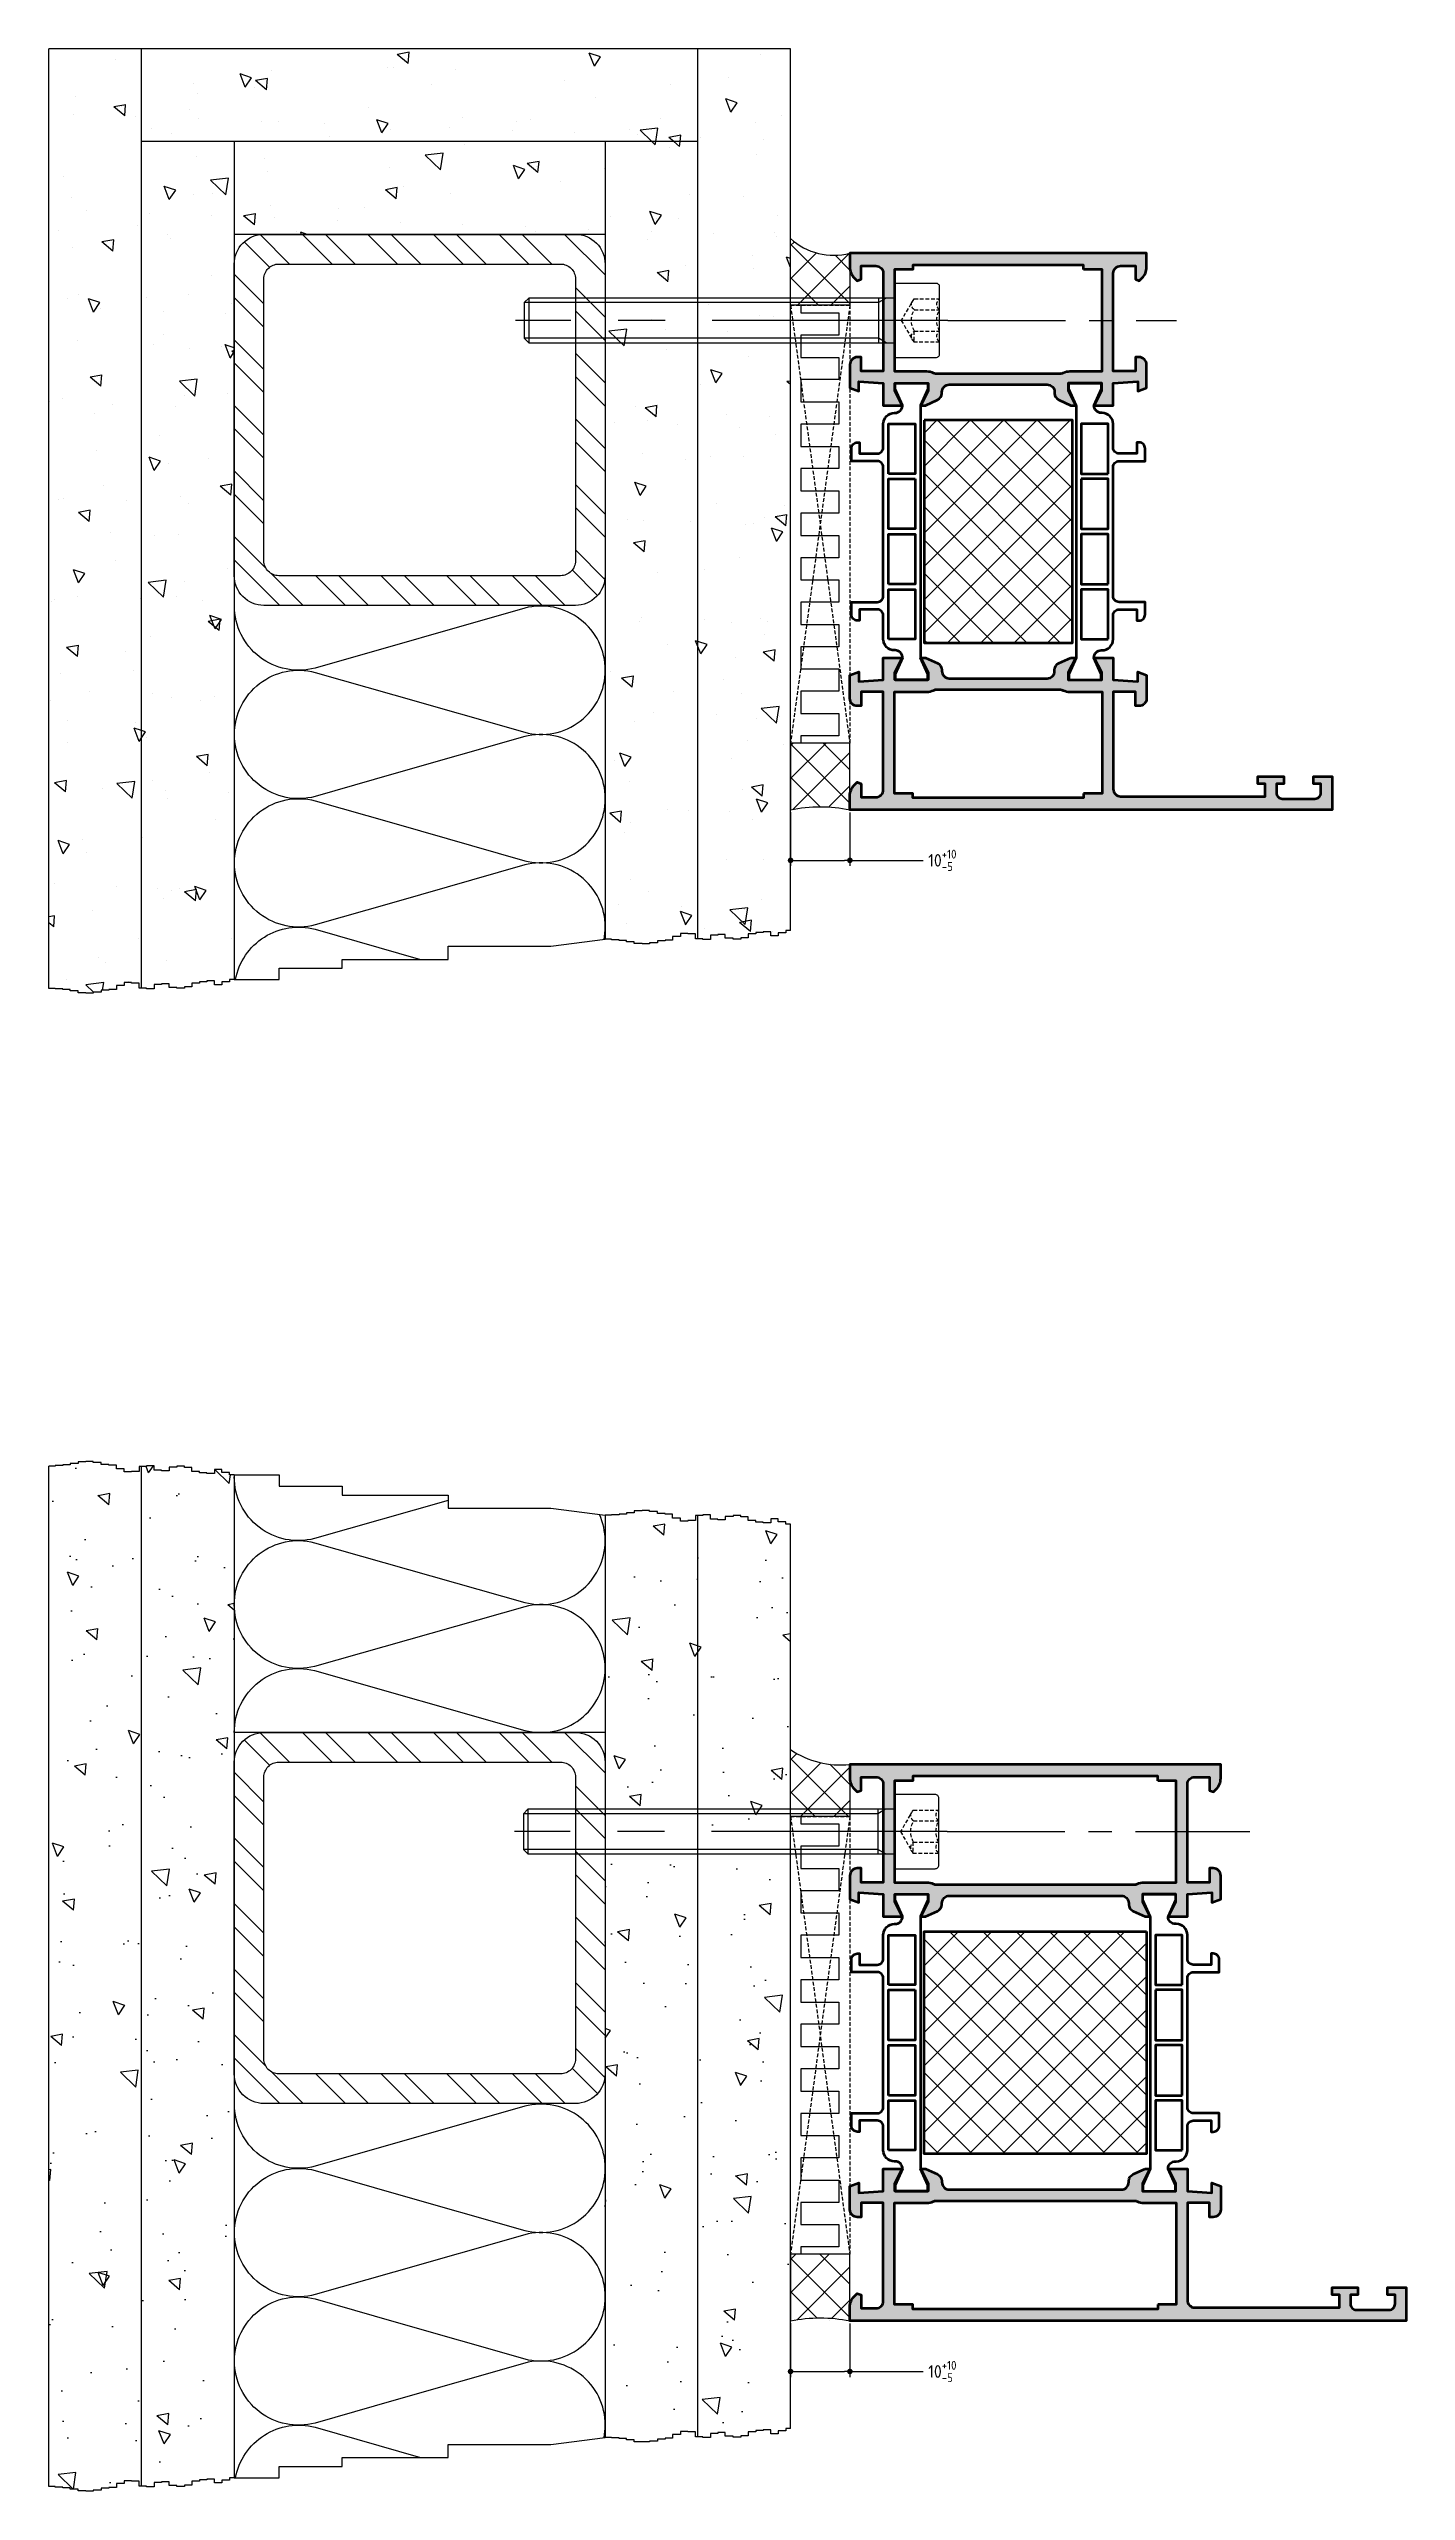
# Model space of a CAD drawing. Header units: millimetres. Extents: x -1598 to 10110, y -2803 to 662.
# Drawn here: x 5025.9 to 5208.9, y -72.6 to 256.6 of the extents above; entities that cross this region are included whole.
import ezdxf

# ---------------------------------------------------------------- set-up
doc = ezdxf.new("R2010")
doc.units = ezdxf.units.MM
doc.header["$PDMODE"] = 3
doc.header["$PDSIZE"] = -2
for name, pattern in [('AUSGEZOGEN', [0]), ('CENTER', [50.8, 31.75, -6.35, 6.35, -6.35]), ('VERDECKT', [0.75, 0.5, -0.25])]:
    doc.linetypes.add(name, pattern=pattern)
for name, color, linetype, lineweight in [('AM_S', 80, 'Continuous', 50), ('AM_SP', 3, 'Continuous', 50), ('Docu-AM_8', 1, 'Continuous', 25)]:
    doc.layers.add(name, color=color, linetype=linetype, lineweight=lineweight)
for name, color, linetype in [('CENT_18', 3, 'CENTER'), ('CENT_25', 3, 'CENTER'), ('CONST18', 3, 'Continuous'), ('CONST25', 3, 'Continuous'), ('CONST35', 3, 'Continuous'), ('HIDE_18', 3, 'VERDECKT'), ('llmasse', 7, 'Continuous')]:
    doc.layers.add(name, color=color, linetype=linetype)
doc.styles.get("Standard").update_dxf_attribs({"font": 'ISOCP.SHX'})
doc.dimstyles.new('Kon-1zu1-_', dxfattribs={"dimscale": 0, "dimtxt": 3, "dimasz": 3, "dimexe": 1.5, "dimexo": 0, "dimgap": 1.5, "dimtad": 0, "dimdsep": 46, "dimtxsty": 'Standard', "dimcen": 0, "dimclrd": 2, "dimclre": 2, "dimclrt": 7, "dimadec": 0, "dimazin": 0, "dimtfac": 0.7, "dimtdec": 4, "dimtofl": 0, "dimtmove": 0, "dimatfit": 3, "dimfxl": 1, "dimtolj": 1, "dimtzin": 0, "dimarcsym": 0})
pattern_1 = [(45, (4531.0518, -863.1974), (-2.245064, 2.245064), []), (135, (4531.0518, -863.1974), (-2.245064, -2.245064), [])]
pattern_2 = [(140, (4951.152, -241.735), (1.5939, 18.21847), [1.905, -20.955]), (85, (4951.152, -241.735), (-19.1057, -3.5243), [1.524, -16.764]), (190.451, (4951.285, -240.217), (-17.5117, 14.69425), [1.619, -17.809]), (136.184, (4946.072, -241.735), (4.2042, 27.1079), [2.8575, -31.4325]), (186.636, (4946.422, -239.476), (-24.7426, 23.7404), [2.4285, -26.7135]), (81.184, (4946.072, -241.735), (-24.7425, 23.7405), [2.286, -25.146]), (111, (4947.342, -239.195), (10.22655, 15.1615), [1.905, -20.955]), (56, (4947.342, -239.195), (-18.4188, 6.1802), [1.524, -16.764]), (161.4514, (4948.194, -237.932), (-8.1923, 21.34165), [1.619, -17.809]), (127.5, (4951.152, -241.735), (-8.4555, 0.30886), [0, -16.5608, 0, -17.018, 0, -16.8275]), (97.5, (4951.152, -241.735), (-10.01806, 6.68197), [0, -9.7028, 0, -16.1798, 0, -6.4135]), (57.5, (4951.152, -247.3994), (0.57287, 13.55906), [0, -6.35, 0, -19.812, 0, -26.289]), (47.5, (4951.152, -249.94), (-2.54265, 14.8129), [0, -8.255, 0, -13.1572, 0, -18.669])]
pattern_3 = [(45, (4531.0518, -990.9495), (-2.245064, 2.245064), []), (135, (4531.0518, -990.9495), (-2.245064, -2.245064), [])]

msp = doc.modelspace()

# ---------------------------------------------------------------- blocks, each defined once
blk = doc.blocks.new('*X26')
for p, q in [((43.85, 264.47), (43.85, 264.47)), ((53, 263.25), (52.23, 263.51)), ((52.57, 262.62), (52.23, 263.51)), ((54.38, 263.74), (54.38, 263.74)), ((62.19, 263.94), (62.19, 263.94)), ((62.58, 263.95), (62.58, 263.95)), ((63.55, 264.2), (62.82, 264.81)), ((63.62, 264.96), (62.83, 264.81)), ((63.55, 264.2), (63.62, 264.96)), ((66.78, 263.78), (66.78, 263.78)), ((76.53, 264.65), (75.76, 264.91)), ((76.11, 264.02), (75.77, 264.91)), ((76.11, 264.02), (76.53, 264.65)), ((87.33, 264.83), (87.33, 264.83)), ((41.15, 261.96), (41.15, 261.96)), ((49.08, 262.86), (49.08, 262.86)), ((49.35, 262.17), (49.35, 262.17)), ((52.57, 262.62), (53, 263.25)), ((53.23, 262.6), (53.23, 262.6)), ((54.07, 263.19), (53.27, 263.05)), ((54, 262.44), (53.27, 263.05)), ((54, 262.44), (54.07, 263.2)), ((65.16, 262.82), (65.16, 262.82)), ((74.1, 263.05), (74.1, 263.05)), ((76.17, 261.91), (76.17, 261.91)), ((81.24, 262.79), (81.24, 262.79)), ((85.74, 261.56), (84.97, 261.82)), ((85.32, 260.93), (84.98, 261.82)), ((85.13, 263.25), (85.13, 263.25)), ((40.98, 260.79), (40.98, 260.79)), ((44.52, 261.43), (43.72, 261.28)), ((44.45, 260.68), (43.72, 261.29)), ((44.26, 261.29), (44.26, 261.29)), ((44.45, 260.67), (44.51, 261.43)), ((45.21, 260.63), (45.21, 260.63)), ((48.85, 261.13), (48.85, 261.13)), ((49.44, 260.48), (49.44, 260.48)), ((53.67, 260.33), (53.67, 260.33)), ((54.79, 260.31), (54.79, 260.31)), ((57.89, 260.17), (57.89, 260.17)), ((60.87, 261.27), (60.87, 261.27)), ((62.21, 260.16), (61.44, 260.42)), ((61.78, 259.53), (61.44, 260.42)), ((61.78, 259.53), (62.21, 260.16)), ((67.2, 260.6), (67.2, 260.6)), ((70.87, 260.27), (70.87, 260.27)), ((71.79, 260.44), (71.79, 260.44)), ((80.56, 260.52), (80.56, 260.52)), ((85.32, 260.93), (85.74, 261.56)), ((86.96, 260.23), (86.96, 260.23)), ((88.75, 260.73), (88.75, 260.73)), ((46.29, 259.82), (46.29, 259.82)), ((47.64, 259.49), (47.64, 259.49)), ((58.24, 259.26), (58.24, 259.26)), ((62.12, 260.02), (62.12, 260.02)), ((62.37, 259.78), (62.37, 259.78)), ((66.35, 259.86), (66.35, 259.86)), ((67.33, 258.74), (67.33, 258.74)), ((70.58, 259.71), (70.58, 259.71)), ((74.8, 259.55), (74.8, 259.55)), ((75.52, 258.95), (75.52, 258.95)), ((78.45, 259.74), (78.45, 259.74)), ((79.03, 259.4), (79.03, 259.4)), ((80.39, 259.85), (79.19, 259.71)), ((79.99, 258.94), (79.19, 259.71)), ((80.22, 258.72), (79.99, 258.94)), ((80.22, 258.72), (80.25, 258.94)), ((80.25, 258.94), (80.39, 259.85)), ((81.93, 259.37), (81.13, 259.22)), ((81.47, 258.94), (81.13, 259.23)), ((81.18, 258.57), (81.18, 258.57)), ((81.86, 258.62), (81.47, 258.94)), ((81.86, 258.61), (81.89, 258.94)), ((81.89, 258.94), (81.93, 259.37)), ((83.26, 259.24), (83.26, 259.24)), ((87.49, 259.09), (87.49, 259.09)), ((49.27, 257.95), (49.27, 257.95)), ((53.86, 257.79), (53.86, 257.79)), ((54.1, 256.96), (54.1, 256.96)), ((62.29, 257.17), (62.29, 257.17)), ((65.92, 258.17), (64.71, 258.03)), ((65.74, 257.04), (64.71, 258.03)), ((65.74, 257.04), (65.92, 258.17)), ((71.42, 257.07), (70.65, 257.33)), ((70.99, 256.44), (70.65, 257.33)), ((70.99, 256.44), (71.42, 257.07)), ((72.38, 257.61), (71.58, 257.46)), ((72.31, 256.85), (71.58, 257.47)), ((72.21, 257.26), (72.21, 257.26)), ((72.31, 256.85), (72.38, 257.61)), ((76.8, 257.1), (76.8, 257.1)), ((87.05, 258.05), (87.05, 258.05)), ((40.31, 256.62), (40.31, 256.62)), ((40.86, 255.18), (40.86, 255.18)), ((47.46, 255.04), (47.12, 255.93)), ((47.89, 255.67), (47.12, 255.92)), ((47.46, 255.04), (47.89, 255.67)), ((49.06, 255.39), (49.06, 255.39)), ((51.45, 256.49), (50.24, 256.35)), ((51.27, 255.36), (50.24, 256.35)), ((50.35, 255.46), (50.35, 255.46)), ((51.27, 255.36), (51.45, 256.49)), ((62.82, 255.85), (62.03, 255.7)), ((62.76, 255.09), (62.03, 255.7)), ((62.76, 255.09), (62.82, 255.85)), ((63.25, 255.92), (63.25, 255.92)), ((66.43, 255.42), (66.43, 255.42)), ((73.82, 256.27), (73.82, 256.27)), ((82.51, 255.38), (82.51, 255.38)), ((86.19, 255.23), (86.19, 255.23)), ((41.88, 254.27), (41.88, 254.27)), ((46.1, 254.11), (46.1, 254.11)), ((50.33, 253.96), (50.33, 253.96)), ((53.2, 253.33), (52.47, 253.94)), ((53.27, 254.08), (52.48, 253.94)), ((53.2, 253.33), (53.27, 254.09)), ((54.28, 254.61), (54.28, 254.61)), ((54.56, 253.8), (54.56, 253.8)), ((58.79, 253.65), (58.79, 253.65)), ((58.87, 254.45), (58.87, 254.45)), ((60.59, 254.49), (60.59, 254.49)), ((63.02, 253.5), (63.02, 253.5)), ((77.22, 253.92), (77.22, 253.92)), ((80.63, 253.98), (79.86, 254.24)), ((80.2, 253.35), (79.86, 254.24)), ((80.2, 253.35), (80.63, 253.98)), ((80.27, 253.74), (80.27, 253.74)), ((81.81, 253.76), (81.81, 253.76)), ((88.47, 253.95), (88.47, 253.95)), ((39.98, 252.94), (39.98, 252.94)), ((40.94, 251.81), (40.94, 251.81)), ((43.72, 252.32), (42.92, 252.18)), ((43.65, 251.57), (42.92, 252.18)), ((43.65, 251.57), (43.72, 252.32)), ((45.32, 253.27), (45.32, 253.27)), ((47.35, 252.71), (47.35, 252.71)), ((47.56, 252.41), (47.56, 252.41)), ((56.06, 252.9), (56.06, 252.9)), ((56.38, 252.69), (56.33, 252.84)), ((56.75, 252.69), (56.33, 252.83)), ((67.24, 253.34), (67.24, 253.34)), ((71.47, 253.19), (71.47, 253.19)), ((72.15, 252.86), (72.15, 252.86)), ((75.7, 253.03), (75.7, 253.03)), ((79.72, 252.34), (79.72, 252.34)), ((79.93, 252.88), (79.93, 252.88)), ((84.15, 252.72), (84.15, 252.72)), ((88.23, 252.82), (88.23, 252.82)), ((88.38, 252.57), (88.38, 252.57)), ((81.13, 250.26), (80.34, 250.11)), ((81.07, 249.5), (81.13, 250.26)), ((82.23, 250.58), (82.23, 250.58)), ((86.76, 251.27), (86.76, 251.27)), ((86.82, 250.42), (86.82, 250.42)), ((89.34, 251.06), (89.07, 251.15)), ((89.34, 250.45), (89.07, 251.15)), ((41.36, 248.63), (41.36, 248.63)), ((48.77, 248.61), (48.77, 248.61)), ((50.33, 249.93), (50.33, 249.93)), ((81.07, 249.51), (80.34, 250.12)), ((40.58, 248.4), (40.58, 248.4)), ((42.35, 247.46), (42.01, 248.35)), ((42.77, 248.09), (42.01, 248.34)), ((42.35, 247.46), (42.77, 248.09)), ((42.83, 247.67), (42.83, 247.67)), ((45.95, 248.46), (45.95, 248.46)), ((47.06, 247.52), (47.06, 247.52)), ((51.28, 247.36), (51.28, 247.36)), ((51.62, 248.05), (51.62, 248.05)), ((79.99, 246.96), (79.99, 246.96)), ((83.78, 247.97), (83.78, 247.97)), ((87.24, 247.24), (87.24, 247.24)), ((88.18, 247.17), (88.18, 247.17)), ((41.25, 245.53), (41.25, 245.53)), ((46.37, 245.28), (46.37, 245.28)), ((47.07, 245.93), (47.07, 245.93)), ((51.56, 244.37), (51.22, 245.26)), ((51.84, 245.05), (51.22, 245.25)), ((78.29, 246.3), (77.08, 246.16)), ((78.12, 245.17), (77.08, 246.16)), ((78.12, 245.17), (78.29, 246.3)), ((78.28, 245.9), (78.28, 245.9)), ((80.88, 246.28), (80.88, 246.28)), ((85.11, 246.13), (85.11, 246.13)), ((89.33, 245.97), (89.33, 245.97)), ((48.83, 245.01), (48.83, 245.01)), ((50.96, 245.12), (50.96, 245.12)), ((51.56, 244.36), (51.84, 244.78)), ((51.84, 244.86), (51.68, 244.83)), ((51.84, 244.7), (51.68, 244.83)), ((80.99, 244.93), (80.99, 244.93)), ((86.48, 244.49), (86.48, 244.49)), ((42.85, 242.46), (42.12, 243.07)), ((42.92, 243.21), (42.13, 243.07)), ((42.85, 242.46), (42.92, 243.22)), ((49.34, 242.93), (48.14, 242.79)), ((49.17, 241.8), (48.14, 242.79)), ((49.17, 241.8), (49.34, 242.93)), ((51.38, 241.94), (51.38, 241.94)), ((83.28, 242.56), (83.28, 242.56)), ((84.3, 242.68), (83.96, 243.57)), ((84.72, 243.31), (83.96, 243.56)), ((84.3, 242.68), (84.72, 243.31)), ((89.34, 242.81), (89.09, 242.77)), ((89.34, 242.57), (89.09, 242.77)), ((39.41, 241.41), (39.41, 241.41)), ((40.29, 241.62), (40.29, 241.62)), ((42.42, 240.61), (42.42, 240.61)), ((43.64, 241.26), (43.64, 241.26)), ((47.87, 241.1), (47.87, 241.1)), ((48.49, 241.83), (48.49, 241.83)), ((78.91, 241.09), (78.91, 241.09)), ((80.34, 241.15), (79.54, 241.01)), ((80.27, 240.4), (79.54, 241.01)), ((80.27, 240.4), (80.33, 241.15)), ((85.05, 240.57), (85.05, 240.57)), ((87.9, 240.39), (87.9, 240.39)), ((46.78, 239.15), (46.78, 239.15)), ((77.46, 240.02), (77.46, 240.02)), ((79.7, 240.18), (79.7, 240.18)), ((81.69, 239.87), (81.69, 239.87)), ((85.92, 239.71), (85.92, 239.71)), ((88.29, 239.22), (88.29, 239.22)), ((42.52, 238.12), (42.52, 238.12)), ((46.87, 237.42), (46.1, 237.67)), ((46.44, 236.79), (46.1, 237.67)), ((46.44, 236.78), (46.87, 237.42)), ((47.43, 237.26), (47.43, 237.26)), ((50.1, 237.6), (50.1, 237.6)), ((79.33, 237.91), (79.33, 237.91)), ((82.27, 237.52), (82.27, 237.52)), ((83.92, 237.75), (83.92, 237.75)), ((86.19, 237.71), (86.19, 237.71)), ((43.05, 235.8), (43.05, 235.8)), ((51.68, 235.87), (50.88, 235.72)), ((51.61, 235.11), (50.88, 235.72)), ((51.61, 235.11), (51.68, 235.87)), ((79.19, 235.1), (78.84, 235.99)), ((79.61, 235.73), (78.84, 235.98)), ((79.19, 235.09), (79.61, 235.73)), ((40, 234.84), (40, 234.84)), ((40.31, 234.89), (40.31, 234.89)), ((42.12, 234.1), (41.33, 233.96)), ((42.06, 233.35), (41.33, 233.96)), ((42.06, 233.35), (42.12, 234.11)), ((44.54, 234.74), (44.54, 234.74)), ((48.2, 235.05), (48.2, 235.05)), ((48.76, 234.58), (48.76, 234.58)), ((84.34, 234.57), (84.34, 234.57)), ((89.09, 233.8), (88.3, 233.66)), ((88.93, 234.41), (88.93, 234.41)), ((89.02, 233.05), (89.09, 233.81)), ((43.47, 232.62), (43.47, 232.62)), ((46.49, 232.37), (46.49, 232.37)), ((48.06, 232.45), (48.06, 232.45)), ((78.36, 233.5), (78.36, 233.5)), ((79.41, 233.4), (79.41, 233.4)), ((82.59, 233.35), (82.59, 233.35)), ((86.33, 233.16), (86.33, 233.16)), ((86.81, 233.19), (86.81, 233.19)), ((87.61, 233.61), (87.61, 233.61)), ((88.82, 232.64), (88.05, 232.89)), ((88.4, 232.01), (88.05, 232.89)), ((89.02, 233.05), (88.29, 233.66)), ((88.39, 232), (88.82, 232.64)), ((43.8, 230.72), (43.8, 230.72)), ((79.54, 232.04), (78.74, 231.9)), ((79.47, 231.29), (78.74, 231.9)), ((79.47, 231.29), (79.54, 232.05)), ((85.9, 230.93), (85.9, 230.93)), ((41.76, 229.84), (40.99, 230.09)), ((41.33, 229.2), (40.99, 230.09)), ((41.33, 229.2), (41.76, 229.84)), ((47.24, 229.38), (46.04, 229.24)), ((47.07, 228.25), (46.04, 229.24)), ((47.07, 228.25), (47.24, 229.38)), ((48.48, 229.27), (48.48, 229.27)), ((51.37, 230.19), (51.37, 230.19)), ((80.38, 229.89), (80.38, 229.89)), ((83.54, 230.12), (83.54, 230.12)), ((39.52, 227.94), (39.52, 227.94)), ((39.72, 228.06), (39.72, 228.06)), ((41.26, 228.29), (41.26, 228.29)), ((45.49, 228.14), (45.49, 228.14)), ((47.91, 228.27), (47.91, 228.27)), ((49.72, 227.99), (49.72, 227.99)), ((39.35, 225.87), (39.35, 225.87)), ((46.21, 225.59), (46.21, 225.59)), ((50.88, 226.76), (50.08, 226.61)), ((50.81, 226), (50.08, 226.61)), ((50.97, 226.74), (50.2, 227)), ((50.54, 226.11), (50.2, 227)), ((50.54, 226.11), (50.97, 226.75)), ((50.81, 226), (50.88, 226.76)), ((79.13, 226.62), (79.13, 226.62)), ((79.31, 226.9), (79.31, 226.9)), ((83.54, 226.75), (83.54, 226.75)), ((85.39, 226.55), (85.39, 226.55)), ((87.32, 226.83), (87.32, 226.83)), ((87.6, 225.76), (87.6, 225.76)), ((87.77, 226.6), (87.77, 226.6)), ((41.33, 224.99), (40.53, 224.85)), ((41.26, 224.24), (40.53, 224.85)), ((41.26, 224.24), (41.33, 225)), ((44.53, 224.6), (44.53, 224.6)), ((81.02, 225.08), (81.02, 225.08)), ((83.09, 225.26), (82.94, 225.31)), ((83.09, 224.93), (82.94, 225.31)), ((83.71, 225.06), (83.09, 225.26)), ((83.28, 224.42), (83.09, 224.93)), ((83.28, 224.42), (83.71, 225.06)), ((85.62, 224.15), (85.62, 224.15)), ((88.3, 224.7), (87.5, 224.55)), ((88.23, 223.94), (87.5, 224.55)), ((88.23, 223.94), (88.29, 224.7)), ((40.15, 223.13), (40.15, 223.13)), ((45.07, 223.31), (45.07, 223.31)), ((77.23, 223.24), (77.23, 223.24)), ((78.67, 222.18), (77.94, 222.79)), ((78.74, 222.93), (77.95, 222.79)), ((78.67, 222.18), (78.74, 222.94)), ((84.81, 222.71), (84.81, 222.71)), ((39.43, 221.28), (39.43, 221.28)), ((42.07, 221.88), (42.07, 221.88)), ((46.3, 221.72), (46.3, 221.72)), ((47.63, 221.49), (47.63, 221.49)), ((49.54, 221.25), (49.54, 221.25)), ((50.53, 221.57), (50.53, 221.57)), ((81.44, 221.9), (81.44, 221.9)), ((86.03, 221.74), (86.03, 221.74)), ((88.56, 220.88), (87.35, 220.74)), ((88.38, 219.75), (87.35, 220.74)), ((88.38, 219.75), (88.56, 220.88)), ((40.57, 219.95), (40.57, 219.95)), ((45.59, 219.25), (45.09, 219.42)), ((45.43, 218.53), (45.09, 219.42)), ((45.16, 219.79), (45.16, 219.79)), ((45.85, 219.16), (45.59, 219.25)), ((45.59, 218.77), (45.85, 219.16)), ((78.84, 219.84), (78.84, 219.84)), ((80.12, 220.49), (80.12, 220.49)), ((84.35, 220.34), (84.35, 220.34)), ((87.04, 220.05), (87.04, 220.05)), ((88.58, 220.18), (88.58, 220.18)), ((40.62, 218.46), (40.62, 218.46)), ((45.43, 218.53), (45.59, 218.77)), ((45.92, 218.81), (45.92, 218.81)), ((50.08, 217.65), (49.29, 217.5)), ((50.02, 216.89), (49.29, 217.5)), ((50.02, 216.89), (50.08, 217.65)), ((78.59, 217.47), (77.83, 217.73)), ((78.17, 216.84), (77.83, 217.73)), ((78.17, 216.84), (78.59, 217.47)), ((85.33, 217.37), (85.33, 217.37)), ((86.44, 218.56), (86.44, 218.56)), ((88.87, 218.35), (88.87, 218.35)), ((40.53, 215.89), (39.73, 215.74)), ((40.46, 215.13), (39.73, 215.74)), ((40.46, 215.13), (40.53, 215.89)), ((45.14, 215.82), (43.93, 215.68)), ((44.96, 214.7), (43.93, 215.68)), ((44.96, 214.69), (45.14, 215.82)), ((45.58, 216.61), (45.58, 216.61)), ((46.34, 215.9), (46.34, 215.9)), ((50.17, 216.44), (50.17, 216.44)), ((77.48, 217.22), (77.48, 217.22)), ((78.5, 215.83), (78.5, 215.83)), ((42.97, 215.36), (42.97, 215.36)), ((47.2, 215.2), (47.2, 215.2)), ((47.34, 214.71), (47.34, 214.71)), ((51.42, 215.05), (51.42, 215.05)), ((81.02, 213.97), (81.02, 213.97)), ((86.08, 215.31), (86.08, 215.31)), ((87.5, 215.59), (86.7, 215.44)), ((87.43, 214.83), (86.7, 215.44)), ((87.8, 214.38), (87.04, 214.64)), ((87.38, 213.75), (87.04, 214.64)), ((87.38, 213.75), (87.8, 214.38)), ((87.43, 214.83), (87.5, 215.59)), ((50.59, 213.27), (50.59, 213.27)), ((77.95, 213.82), (77.15, 213.68)), ((77.88, 213.07), (77.15, 213.68)), ((77.88, 213.07), (77.94, 213.83)), ((78.12, 212.41), (78.12, 212.41)), ((78.55, 213.06), (78.55, 213.06)), ((82.49, 213.88), (82.49, 213.88)), ((85.25, 213.81), (85.25, 213.81)), ((86.75, 213.27), (86.75, 213.27)), ((40.74, 211.58), (39.97, 211.84)), ((40.31, 210.95), (39.97, 211.84)), ((40.31, 210.95), (40.74, 211.58)), ((41.63, 211.93), (41.63, 211.93)), ((41.89, 211.05), (41.89, 211.05)), ((45.63, 212.03), (45.63, 212.03)), ((78.53, 209.23), (78.53, 209.23)), ((83.12, 209.07), (83.12, 209.07)), ((85.04, 210.59), (85.04, 210.59)), ((87.5, 210.54), (87.5, 210.54)), ((39.69, 208.92), (39.69, 208.92)), ((43.92, 208.76), (43.92, 208.76)), ((46.63, 208.59), (46.63, 208.59)), ((47.05, 207.93), (47.05, 207.93)), ((47.61, 208.5), (47.61, 208.5)), ((48.15, 208.61), (48.15, 208.61)), ((49.29, 208.54), (48.49, 208.39)), ((49.22, 207.78), (48.49, 208.39)), ((49.95, 208.49), (49.18, 208.75)), ((49.52, 207.86), (49.18, 208.75)), ((49.22, 207.78), (49.29, 208.54)), ((49.52, 207.86), (49.95, 208.49)), ((77.74, 207.53), (77.74, 207.53)), ((79.77, 208.42), (79.77, 208.42)), ((81.97, 207.37), (81.97, 207.37)), ((87.35, 207.9), (87.35, 207.9)), ((39.73, 206.78), (39.34, 206.7)), ((39.67, 206.02), (39.34, 206.3)), ((39.67, 206.02), (39.73, 206.78)), ((42.26, 207.12), (42.26, 207.12)), ((78.27, 206.28), (78.27, 206.28)), ((82.69, 206.8), (81.92, 207.06)), ((82.27, 206.17), (81.92, 207.06)), ((82.26, 206.17), (82.69, 206.8)), ((83.54, 205.89), (83.54, 205.89)), ((86.46, 207.32), (85.25, 207.18)), ((86.28, 206.19), (85.25, 207.18)), ((86.63, 205.72), (85.9, 206.33)), ((86.7, 206.48), (85.91, 206.33)), ((86.2, 207.22), (86.2, 207.22)), ((86.28, 206.19), (86.46, 207.32)), ((86.46, 206.49), (86.46, 206.49)), ((86.63, 205.72), (86.7, 206.48)), ((88.13, 205.73), (88.13, 205.73)), ((45.35, 205.25), (45.35, 205.25)), ((51.64, 205.24), (51.64, 205.24)), ((40.51, 202.5), (40.51, 202.5)), ((42.68, 203.94), (42.68, 203.94)), ((43.17, 203.65), (43.17, 203.65)), ((47.27, 203.78), (47.27, 203.78)), ((51.8, 202.72), (51.8, 202.72)), ((43.04, 202.27), (41.83, 202.13)), ((42.35, 201.63), (41.83, 202.13)), ((42.96, 201.77), (43.04, 202.27)), ((44.73, 202.35), (44.73, 202.35)), ((48.96, 202.19), (48.96, 202.19))]:
    blk.add_line(p, q)
blk = doc.blocks.new('*X25')
for p, q in [((380.73, 70.05), (377.31, 73.47)), ((385.68, 70.82), (381.68, 74.82)), ((388.8, 70.82), (384.8, 74.82)), ((394.52, 70.82), (390.52, 74.82)), ((397.64, 70.82), (393.64, 74.82)), ((403.36, 70.82), (399.36, 74.82)), ((406.48, 70.82), (402.48, 74.82)), ((412.2, 70.82), (408.2, 74.82)), ((415.32, 70.82), (411.32, 74.82)), ((421.3, 70.55), (417.03, 74.82)), ((426.31, 68.67), (420.16, 74.82)), ((380.31, 67.35), (376.34, 71.32)), ((426.31, 65.54), (422.05, 69.8)), ((380.31, 61.63), (376.31, 65.63)), ((426.31, 59.83), (422.31, 63.83)), ((380.31, 58.51), (376.31, 62.51)), ((426.31, 56.7), (422.31, 60.7)), ((380.31, 52.79), (376.31, 56.79)), ((380.31, 49.67), (376.31, 53.67)), ((426.31, 50.99), (422.31, 54.99)), ((426.31, 47.86), (422.31, 51.86)), ((380.31, 43.96), (376.31, 47.96)), ((426.31, 42.15), (422.31, 46.15)), ((380.31, 40.83), (376.31, 44.83)), ((426.31, 39.03), (422.31, 43.03)), ((380.31, 35.12), (376.31, 39.12)), ((426.31, 33.31), (422.31, 37.31)), ((380.31, 31.99), (376.31, 35.99)), ((426.31, 30.19), (422.31, 34.19)), ((381.77, 24.82), (376.31, 30.28)), ((387.49, 24.82), (383.49, 28.82)), ((390.61, 24.82), (386.61, 28.82)), ((396.32, 24.82), (392.32, 28.82)), ((399.45, 24.82), (395.45, 28.82)), ((405.16, 24.82), (401.16, 28.82)), ((408.29, 24.82), (404.29, 28.82)), ((414, 24.82), (410, 28.82)), ((417.13, 24.82), (413.13, 28.82)), ((422.81, 24.85), (418.84, 28.82)), ((424.96, 25.82), (421.54, 29.24))]:
    blk.add_line(p, q)
blk = doc.blocks.new('ws188285')
blk.add_lwpolyline([(5, 0), (-5, 0), (-5, 5.5, -0.414214), (-4.5, 6), (4.5, 6, -0.414214), (5, 5.5)], format="xyb", close=True)
blk.add_lwpolyline([(3.25, 0, 0.414214), (3, -0.25), (3, -49.4), (2.4, -50), (-2.4, -50), (-3, -49.4), (-3, -0.25, 0.414214), (-3.25, 0)], format="xyb")
for points in [[(3, -2.25), (-3, -2.25)], [(3, -49.4), (-3, -49.4)]]:
    blk.add_lwpolyline(points)
at = {"layer": 'CENT_18'}
blk.add_lwpolyline([(0, 7.1), (0, -51.2)], dxfattribs=at)
at = {"layer": 'CONST18'}
for points in [[(-3, -1.21), (-2.4, -2.25), (-2.4, -50)], [(3, -1.21), (2.4, -2.25), (2.4, -50)]]:
    blk.add_lwpolyline(points, dxfattribs=at)
at = {"layer": 'HIDE_18'}
for points in [[(-2.89, 6, 0.535203), (-1.44, 6, 0.267601), (1.44, 6, 0.535203), (2.89, 6, 0.535203)], [(-2.89, 2.59, 0.535203), (-1.44, 2.59, 0.267601), (1.44, 2.59, 0.535203), (2.89, 2.59)]]:
    blk.add_lwpolyline(points, format="xyb", dxfattribs=at)
for points in [[(2.89, 2.5), (0, 0.83), (-2.89, 2.5), (-2.89, 6)], [(-1.44, 2.59), (-1.44, 6)], [(1.44, 2.59), (1.44, 6)], [(2.89, 2.59), (2.89, 6)], [(-1.44, 2.5), (-2.89, 2.5)]]:
    blk.add_lwpolyline(points, dxfattribs=at)
blk = doc.blocks.new('B-4090112_docu_wos')
at = {"layer": 'Docu-AM_8'}
h = blk.add_hatch(dxfattribs=at)
h.set_pattern_fill('ANSI37', color=256, style=0)
h.paths.add_polyline_path([(30, 0), (30, 20), (0, 20), (0, 0)])
at = {"layer": 'AM_S'}
blk.add_lwpolyline([(30, 0), (0, 0), (0, 20), (30, 20), (30, 0)], close=True, dxfattribs=at)
blk = doc.blocks.new('B-1311073_docu_wos')
at = {"layer": 'Docu-AM_8'}
h = blk.add_hatch(color=256, dxfattribs=at)
edge = h.paths.add_edge_path()
edge.add_line((20.5, 29.8), (20.5, 30.5))
edge.add_line((20.5, 30.5), (18.3, 29.5))
edge.add_line((18.3, 29.5), (17.5, 29.5))
edge.add_line((17.5, 29.5), (17.5, 33.9))
edge.add_line((17.5, 33.9), (18.3, 33.9))
edge.add_line((18.3, 33.9), (20.5, 32.9))
edge.add_line((20.5, 32.9), (20.5, 35.5))
edge.add_line((20.5, 35.5), (17.5, 35.5))
edge.add_line((17.5, 35.5), (17.28, 38.8))
edge.add_line((17.28, 38.8), (18.59, 38.8))
edge.add_line((18.59, 38.8), (18.15, 40))
edge.add_line((18.15, 40), (15, 40))
edge.add_arc((15, 39), 1, 90, 180)
edge.add_line((14, 39), (14, 38.5))
edge.add_line((14, 38.5), (15.9, 38.5))
edge.add_line((15.9, 38.5), (15.9, 35.5))
edge.add_line((15.9, 35.5), (2.8, 35.5))
edge.add_arc((2.8, 36.5), 1, 180, 270, ccw=False)
edge.add_line((1.8, 36.5), (1.8, 56))
edge.add_line((1.8, 56), (3.5, 56))
edge.add_line((3.5, 56), (3.5, 55))
edge.add_line((3.5, 55), (4.5, 55))
edge.add_line((4.5, 55), (4.5, 58.5))
edge.add_line((4.5, 58.5), (3.5, 58.5))
edge.add_line((3.5, 58.5), (3.5, 57.5))
edge.add_line((3.5, 57.5), (2.3, 57.5))
edge.add_arc((2.3, 58.3), 0.8, 180, 270, ccw=False)
edge.add_line((1.5, 58.3), (1.5, 62.7))
edge.add_arc((2.3, 62.7), 0.8, 90, 180, ccw=False)
edge.add_line((2.3, 63.5), (3.5, 63.5))
edge.add_line((3.5, 63.5), (3.5, 62.5))
edge.add_line((3.5, 62.5), (4.5, 62.5))
edge.add_line((4.5, 62.5), (4.5, 65))
edge.add_line((4.5, 65), (0, 65))
edge.add_line((0, 65), (0, 0))
edge.add_line((0, 0), (1.9, 0))
edge.add_arc((1.9, 2), 2, 270, 315)
edge.add_line((3.31, 0.59), (3.71, 0.99))
edge.add_line((3.71, 0.99), (3.5, 1.5))
edge.add_line((3.5, 1.5), (1.7, 1.5))
edge.add_line((1.7, 1.5), (1.7, 3.5))
edge.add_arc((2.7, 3.5), 1, 90, 180, ccw=False)
edge.add_line((2.7, 4.5), (15.9, 4.5))
edge.add_line((15.9, 4.5), (15.9, 1.5))
edge.add_line((15.9, 1.5), (14, 1.5))
edge.add_line((14, 1.5), (14, 1))
edge.add_arc((15, 1), 1, 180, 270)
edge.add_line((15, 0), (18.15, 0))
edge.add_line((18.15, 0), (18.59, 1.2))
edge.add_line((18.59, 1.2), (17.28, 1.2))
edge.add_line((17.28, 1.2), (17.5, 4.5))
edge.add_line((17.5, 4.5), (20.5, 4.5))
edge.add_line((20.5, 4.5), (20.5, 7.1))
edge.add_line((20.5, 7.1), (18.3, 6.1))
edge.add_line((18.3, 6.1), (17.5, 6.1))
edge.add_line((17.5, 6.1), (17.5, 10.5))
edge.add_line((17.5, 10.5), (18.3, 10.5))
edge.add_line((18.3, 10.5), (20.5, 9.5))
edge.add_line((20.5, 9.5), (20.5, 10.2))
edge.add_line((20.5, 10.2), (19.77, 11.81))
edge.add_arc((18.86, 11.4), 1, 24.444, 90)
edge.add_line((18.86, 12.4), (18.7, 12.4))
edge.add_arc((18.7, 13.4), 1, 180, 270, ccw=False)
edge.add_line((17.7, 13.4), (17.7, 26.6))
edge.add_arc((18.7, 26.6), 1, 90, 180, ccw=False)
edge.add_line((18.7, 27.6), (18.86, 27.6))
edge.add_arc((18.86, 28.6), 1, 270, 335.556)
edge.add_line((19.77, 28.19), (20.5, 29.8))
edge = h.paths.add_edge_path(flags=16)
edge.add_line((2.2, 31.5), (1.6, 31.5))
edge.add_line((1.6, 31.5), (1.6, 8.5))
edge.add_line((1.6, 8.5), (2.2, 8.5))
edge.add_line((2.2, 8.5), (2.2, 6))
edge.add_line((2.2, 6), (15.9, 6))
edge.add_line((15.9, 6), (15.9, 10.35))
edge.add_arc((17.95, 10.35), 2.05, 154.3744, 180, ccw=False)
edge.add_arc((15.2, 11.67), 1, 334.3744, 360)
edge.add_line((16.2, 11.67), (16.2, 28.33))
edge.add_arc((15.2, 28.33), 1, 0, 25.6256)
edge.add_arc((17.95, 29.65), 2.05, 180, 205.6256, ccw=False)
edge.add_line((15.9, 29.65), (15.9, 34))
edge.add_line((15.9, 34), (2.2, 34))
edge.add_line((2.2, 34), (2.2, 31.5))
h = blk.add_hatch(color=256, dxfattribs=at)
edge = h.paths.add_edge_path()
edge.add_line((54.5, 10.2), (55.23, 11.81))
edge.add_arc((56.14, 11.4), 1, 450, 515.556, ccw=False)
edge.add_line((56.14, 12.4), (56.3, 12.4))
edge.add_arc((56.3, 13.4), 1, 270, 360)
edge.add_line((57.3, 13.4), (57.3, 26.6))
edge.add_arc((56.3, 26.6), 1, 360, 450)
edge.add_line((56.3, 27.6), (56.14, 27.6))
edge.add_arc((56.14, 28.6), 1, 204.444, 270, ccw=False)
edge.add_line((55.23, 28.19), (54.5, 29.8))
edge.add_line((54.5, 29.8), (54.5, 30.5))
edge.add_line((54.5, 30.5), (56.7, 29.5))
edge.add_line((56.7, 29.5), (57.5, 29.5))
edge.add_line((57.5, 29.5), (57.5, 33.9))
edge.add_line((57.5, 33.9), (56.7, 33.9))
edge.add_line((56.7, 33.9), (54.5, 32.9))
edge.add_line((54.5, 32.9), (54.5, 35.5))
edge.add_line((54.5, 35.5), (57.5, 35.5))
edge.add_line((57.5, 35.5), (57.72, 38.8))
edge.add_line((57.72, 38.8), (56.41, 38.8))
edge.add_line((56.41, 38.8), (56.85, 40))
edge.add_line((56.85, 40), (60, 40))
edge.add_arc((60, 39), 1, 360, 450, ccw=False)
edge.add_line((61, 39), (61, 38.5))
edge.add_line((61, 38.5), (59.1, 38.5))
edge.add_line((59.1, 38.5), (59.1, 35.5))
edge.add_line((59.1, 35.5), (72.3, 35.5))
edge.add_arc((72.3, 36.5), 1, 270, 360)
edge.add_line((73.3, 36.5), (73.3, 38.5))
edge.add_line((73.3, 38.5), (71.5, 38.5))
edge.add_line((71.5, 38.5), (71.29, 39.01))
edge.add_line((71.29, 39.01), (71.69, 39.41))
edge.add_arc((73.1, 38), 2, 450, 495, ccw=False)
edge.add_line((73.1, 40), (75, 40))
edge.add_line((75, 40), (75, 0))
edge.add_line((75, 0), (73.1, 0))
edge.add_arc((73.1, 2), 2, 225, 270, ccw=False)
edge.add_line((71.69, 0.59), (71.29, 0.99))
edge.add_line((71.29, 0.99), (71.5, 1.5))
edge.add_line((71.5, 1.5), (73.3, 1.5))
edge.add_line((73.3, 1.5), (73.3, 3.5))
edge.add_arc((72.3, 3.5), 1, 360, 450)
edge.add_line((72.3, 4.5), (59.1, 4.5))
edge.add_line((59.1, 4.5), (59.1, 1.5))
edge.add_line((59.1, 1.5), (61, 1.5))
edge.add_line((61, 1.5), (61, 1))
edge.add_arc((60, 1), 1, 270, 360, ccw=False)
edge.add_line((60, 0), (56.85, 0))
edge.add_line((56.85, 0), (56.41, 1.2))
edge.add_line((56.41, 1.2), (57.72, 1.2))
edge.add_line((57.72, 1.2), (57.5, 4.5))
edge.add_line((57.5, 4.5), (54.5, 4.5))
edge.add_line((54.5, 4.5), (54.5, 7.1))
edge.add_line((54.5, 7.1), (56.7, 6.1))
edge.add_line((56.7, 6.1), (57.5, 6.1))
edge.add_line((57.5, 6.1), (57.5, 10.5))
edge.add_line((57.5, 10.5), (56.7, 10.5))
edge.add_line((56.7, 10.5), (54.5, 9.5))
edge.add_line((54.5, 9.5), (54.5, 10.2))
edge = h.paths.add_edge_path(flags=0)
edge.add_line((72.8, 31.5), (73.4, 31.5))
edge.add_line((73.4, 31.5), (73.4, 8.5))
edge.add_line((73.4, 8.5), (72.8, 8.5))
edge.add_line((72.8, 8.5), (72.8, 6))
edge.add_line((72.8, 6), (59.1, 6))
edge.add_line((59.1, 6), (59.1, 10.35))
edge.add_arc((57.05, 10.35), 2.05, 360, 385.6256)
edge.add_arc((59.8, 11.67), 1, 180, 205.6256, ccw=False)
edge.add_line((58.8, 11.67), (58.8, 28.33))
edge.add_arc((59.8, 28.33), 1, 514.3744, 540, ccw=False)
edge.add_arc((57.05, 29.65), 2.05, 334.3744, 360)
edge.add_line((59.1, 29.65), (59.1, 34))
edge.add_line((59.1, 34), (72.8, 34))
edge.add_line((72.8, 34), (72.8, 31.5))
at = {"layer": 'AM_S'}
for points in [[(20.5, 29.8), (20.5, 30.5), (18.3, 29.5), (17.5, 29.5), (17.5, 33.9), (18.3, 33.9), (20.5, 32.9), (20.5, 35.5), (17.5, 35.5), (17.28, 38.8), (18.59, 38.8), (18.15, 40), (15, 40, 0.414214), (14, 39), (14, 38.5), (15.9, 38.5), (15.9, 35.5), (2.8, 35.5, -0.414214), (1.8, 36.5), (1.8, 56), (3.5, 56), (3.5, 55), (4.5, 55), (4.5, 58.5), (3.5, 58.5), (3.5, 57.5), (2.3, 57.5, -0.414214), (1.5, 58.3), (1.5, 62.7, -0.414214), (2.3, 63.5), (3.5, 63.5), (3.5, 62.5), (4.5, 62.5), (4.5, 65), (0, 65), (0, 0), (1.9, 0, 0.198912), (3.31, 0.59), (3.71, 0.99), (3.5, 1.5), (1.7, 1.5), (1.7, 3.5, -0.414214), (2.7, 4.5), (15.9, 4.5), (15.9, 1.5), (14, 1.5), (14, 1, 0.414214), (15, 0), (18.15, 0), (18.59, 1.2), (17.28, 1.2), (17.5, 4.5), (20.5, 4.5), (20.5, 7.1), (18.3, 6.1), (17.5, 6.1), (17.5, 10.5), (18.3, 10.5), (20.5, 9.5), (20.5, 10.2), (19.77, 11.81, 0.294108), (18.86, 12.4), (18.7, 12.4, -0.414214), (17.7, 13.4), (17.7, 26.6, -0.414214), (18.7, 27.6), (18.86, 27.6, 0.294108), (19.77, 28.19), (20.5, 29.8)], [(54.5, 10.2), (55.23, 11.81, -0.294108), (56.14, 12.4), (56.3, 12.4, 0.414214), (57.3, 13.4), (57.3, 26.6, 0.414214), (56.3, 27.6), (56.14, 27.6, -0.294108), (55.23, 28.19), (54.5, 29.8), (54.5, 30.5), (56.7, 29.5), (57.5, 29.5), (57.5, 33.9), (56.7, 33.9), (54.5, 32.9), (54.5, 35.5), (57.5, 35.5), (57.72, 38.8), (56.41, 38.8), (56.85, 40), (60, 40, -0.414214), (61, 39), (61, 38.5), (59.1, 38.5), (59.1, 35.5), (72.3, 35.5, 0.414214), (73.3, 36.5), (73.3, 38.5), (71.5, 38.5), (71.29, 39.01), (71.69, 39.41, -0.198912), (73.1, 40), (75, 40), (75, 0), (73.1, 0, -0.198912), (71.69, 0.59), (71.29, 0.99), (71.5, 1.5), (73.3, 1.5), (73.3, 3.5, 0.414214), (72.3, 4.5), (59.1, 4.5), (59.1, 1.5), (61, 1.5), (61, 1, -0.414214), (60, 0), (56.85, 0), (56.41, 1.2), (57.72, 1.2), (57.5, 4.5), (54.5, 4.5), (54.5, 7.1), (56.7, 6.1), (57.5, 6.1), (57.5, 10.5), (56.7, 10.5), (54.5, 9.5), (54.5, 10.2)], [(2.2, 31.5), (1.6, 31.5), (1.6, 8.5), (2.2, 8.5), (2.2, 6), (15.9, 6), (15.9, 10.35, -0.112281), (16.1, 11.24, 0.112281), (16.2, 11.67), (16.2, 28.33, 0.112281), (16.1, 28.76, -0.112281), (15.9, 29.65), (15.9, 34), (2.2, 34), (2.2, 31.5)], [(72.8, 31.5), (73.4, 31.5), (73.4, 8.5), (72.8, 8.5), (72.8, 6), (59.1, 6), (59.1, 10.35, 0.112281), (58.9, 11.24, -0.112281), (58.8, 11.67), (58.8, 28.33, -0.112281), (58.9, 28.76, 0.112281), (59.1, 29.65), (59.1, 34), (72.8, 34), (72.8, 31.5)]]:
    blk.add_lwpolyline(points, format="xyb", close=True, dxfattribs=at)
at = {"layer": 'AM_SP'}
for points in [[(54.5, 32.9), (54.5, 32.95), (56.5, 33.95), (57.5, 33.95), (57.5, 29.45), (56.5, 29.45), (54.5, 30.45), (54.5, 30.5), (20.5, 30.5), (20.5, 30.45), (18.5, 29.45), (17.5, 29.45), (17.5, 33.95), (18.5, 33.95), (20.5, 32.95), (20.5, 32.9, 0.414214), (21.5, 33.9), (21.5, 34, -0.414214), (23, 35.5), (26.2, 35.5, 0.414214), (27, 36.3), (27, 38.7), (25.5, 38.7), (25.5, 39, -0.414214), (26.3, 39.8), (28, 39.8), (28, 36.3, 0.414214), (28.8, 35.5), (46.2, 35.5, 0.414214), (47, 36.3), (47, 39.8), (48.7, 39.8, -0.414214), (49.5, 39), (49.5, 38.7), (48, 38.7), (48, 36.3, 0.414214), (48.8, 35.5), (52, 35.5, -0.414214), (53.5, 34), (53.5, 33.9, 0.414214), (54.5, 32.9)], [(54.5, 7.1), (54.5, 7.05), (56.5, 6.05), (57.5, 6.05), (57.5, 10.55), (56.5, 10.55), (54.5, 9.55), (54.5, 9.5), (20.5, 9.5), (20.5, 9.55), (18.5, 10.55), (17.5, 10.55), (17.5, 6.05), (18.5, 6.05), (20.5, 7.05), (20.5, 7.1, -0.414214), (21.5, 6.1), (21.5, 6, 0.414214), (23, 4.5), (26.2, 4.5, -0.414214), (27, 3.7), (27, 1.3), (25.5, 1.3), (25.5, 1, 0.414214), (26.3, 0.2), (28, 0.2), (28, 3.7, -0.414214), (28.8, 4.5), (46.2, 4.5, -0.414214), (47, 3.7), (47, 0.2), (48.7, 0.2, 0.414214), (49.5, 1), (49.5, 1.3), (48, 1.3), (48, 3.7, -0.414214), (48.8, 4.5), (52, 4.5, 0.414214), (53.5, 6), (53.5, 6.1, -0.414214), (54.5, 7.1)]]:
    blk.add_lwpolyline(points, format="xyb", close=True, dxfattribs=at)
for points in [[(23, 34.8), (29.7, 34.8), (29.7, 31.2), (23, 31.2), (23, 34.8)], [(30.4, 34.8), (37.15, 34.8), (37.15, 31.2), (30.4, 31.2), (30.4, 34.8)], [(44.6, 31.2), (37.85, 31.2), (37.85, 34.8), (44.6, 34.8), (44.6, 31.2)], [(45.3, 34.8), (52, 34.8), (52, 31.2), (45.3, 31.2), (45.3, 34.8)], [(23, 5.2), (29.7, 5.2), (29.7, 8.8), (23, 8.8), (23, 5.2)], [(30.4, 5.2), (37.15, 5.2), (37.15, 8.8), (30.4, 8.8), (30.4, 5.2)], [(44.6, 8.8), (37.85, 8.8), (37.85, 5.2), (44.6, 5.2), (44.6, 8.8)], [(45.3, 5.2), (52, 5.2), (52, 8.8), (45.3, 8.8), (45.3, 5.2)]]:
    blk.add_lwpolyline(points, close=True, dxfattribs=at)
blk = doc.blocks.new('B-4090113_docu_wos')
at = {"layer": 'Docu-AM_8'}
h = blk.add_hatch(dxfattribs=at)
h.set_pattern_fill('ANSI37', color=256, style=0)
h.paths.add_polyline_path([(30, 30), (0, 30), (0, 0), (30, 0)])
at = {"layer": 'AM_S'}
blk.add_lwpolyline([(30, 30), (0, 30), (0, 0), (30, 0), (30, 30)], close=True, dxfattribs=at)
blk = doc.blocks.new('B-1910148_docu_wos')
at = {"layer": 'Docu-AM_8'}
h = blk.add_hatch(color=256, dxfattribs=at)
edge = h.paths.add_edge_path()
edge.add_line((20.5, 39.8), (20.5, 40.5))
edge.add_line((20.5, 40.5), (18.3, 39.5))
edge.add_line((18.3, 39.5), (17.5, 39.5))
edge.add_line((17.5, 39.5), (17.5, 43.9))
edge.add_line((17.5, 43.9), (18.3, 43.9))
edge.add_line((18.3, 43.9), (20.5, 42.9))
edge.add_line((20.5, 42.9), (20.5, 45.5))
edge.add_line((20.5, 45.5), (17.5, 45.5))
edge.add_line((17.5, 45.5), (17.28, 48.8))
edge.add_line((17.28, 48.8), (18.59, 48.8))
edge.add_line((18.59, 48.8), (18.15, 50))
edge.add_line((18.15, 50), (15, 50))
edge.add_arc((15, 49), 1, 90, 180)
edge.add_line((14, 49), (14, 48.5))
edge.add_line((14, 48.5), (15.9, 48.5))
edge.add_line((15.9, 48.5), (15.9, 45.5))
edge.add_line((15.9, 45.5), (2.8, 45.5))
edge.add_arc((2.8, 46.5), 1, 180, 270, ccw=False)
edge.add_line((1.8, 46.5), (1.8, 66))
edge.add_line((1.8, 66), (3.5, 66))
edge.add_line((3.5, 66), (3.5, 65))
edge.add_line((3.5, 65), (4.5, 65))
edge.add_line((4.5, 65), (4.5, 68.5))
edge.add_line((4.5, 68.5), (3.5, 68.5))
edge.add_line((3.5, 68.5), (3.5, 67.5))
edge.add_line((3.5, 67.5), (2.3, 67.5))
edge.add_arc((2.3, 68.3), 0.8, 180, 270, ccw=False)
edge.add_line((1.5, 68.3), (1.5, 72.7))
edge.add_arc((2.3, 72.7), 0.8, 90, 180, ccw=False)
edge.add_line((2.3, 73.5), (3.5, 73.5))
edge.add_line((3.5, 73.5), (3.5, 72.5))
edge.add_line((3.5, 72.5), (4.5, 72.5))
edge.add_line((4.5, 72.5), (4.5, 75))
edge.add_line((4.5, 75), (0, 75))
edge.add_line((0, 75), (0, 0))
edge.add_line((0, 0), (1.9, 0))
edge.add_arc((1.9, 2), 2, 270, 315)
edge.add_line((3.31, 0.59), (3.71, 0.99))
edge.add_line((3.71, 0.99), (3.5, 1.5))
edge.add_line((3.5, 1.5), (1.7, 1.5))
edge.add_line((1.7, 1.5), (1.7, 3.5))
edge.add_arc((2.7, 3.5), 1, 90, 180, ccw=False)
edge.add_line((2.7, 4.5), (15.9, 4.5))
edge.add_line((15.9, 4.5), (15.9, 1.5))
edge.add_line((15.9, 1.5), (14, 1.5))
edge.add_line((14, 1.5), (14, 1))
edge.add_arc((15, 1), 1, 180, 270)
edge.add_line((15, 0), (18.15, 0))
edge.add_line((18.15, 0), (18.59, 1.2))
edge.add_line((18.59, 1.2), (17.28, 1.2))
edge.add_line((17.28, 1.2), (17.5, 4.5))
edge.add_line((17.5, 4.5), (20.5, 4.5))
edge.add_line((20.5, 4.5), (20.5, 7.1))
edge.add_line((20.5, 7.1), (18.3, 6.1))
edge.add_line((18.3, 6.1), (17.5, 6.1))
edge.add_line((17.5, 6.1), (17.5, 10.5))
edge.add_line((17.5, 10.5), (18.3, 10.5))
edge.add_line((18.3, 10.5), (20.5, 9.5))
edge.add_line((20.5, 9.5), (20.5, 10.2))
edge.add_line((20.5, 10.2), (19.77, 11.81))
edge.add_arc((18.86, 11.4), 1, 24.444, 90)
edge.add_line((18.86, 12.4), (18.7, 12.4))
edge.add_arc((18.7, 13.4), 1, 180, 270, ccw=False)
edge.add_line((17.7, 13.4), (17.7, 36.6))
edge.add_arc((18.7, 36.6), 1, 90, 180, ccw=False)
edge.add_line((18.7, 37.6), (18.86, 37.6))
edge.add_arc((18.86, 38.6), 1, 270, 335.556)
edge.add_line((19.77, 38.19), (20.5, 39.8))
edge = h.paths.add_edge_path(flags=16)
edge.add_line((2.2, 41.5), (1.6, 41.5))
edge.add_line((1.6, 41.5), (1.6, 8.5))
edge.add_line((1.6, 8.5), (2.2, 8.5))
edge.add_line((2.2, 8.5), (2.2, 6))
edge.add_line((2.2, 6), (15.9, 6))
edge.add_line((15.9, 6), (15.9, 10.35))
edge.add_arc((17.95, 10.35), 2.05, 154.3744, 180, ccw=False)
edge.add_arc((15.2, 11.67), 1, 334.3744, 360)
edge.add_line((16.2, 11.67), (16.2, 38.33))
edge.add_arc((15.2, 38.33), 1, 0, 25.6256)
edge.add_arc((17.95, 39.65), 2.05, 180, 205.6256, ccw=False)
edge.add_line((15.9, 39.65), (15.9, 44))
edge.add_line((15.9, 44), (2.2, 44))
edge.add_line((2.2, 44), (2.2, 41.5))
h = blk.add_hatch(color=256, dxfattribs=at)
edge = h.paths.add_edge_path()
edge.add_line((54.5, 39.8), (54.5, 40.5))
edge.add_line((54.5, 40.5), (56.7, 39.5))
edge.add_line((56.7, 39.5), (57.5, 39.5))
edge.add_line((57.5, 39.5), (57.5, 43.9))
edge.add_line((57.5, 43.9), (56.7, 43.9))
edge.add_line((56.7, 43.9), (54.5, 42.9))
edge.add_line((54.5, 42.9), (54.5, 45.5))
edge.add_line((54.5, 45.5), (57.5, 45.5))
edge.add_line((57.5, 45.5), (57.72, 48.8))
edge.add_line((57.72, 48.8), (56.41, 48.8))
edge.add_line((56.41, 48.8), (56.85, 50))
edge.add_line((56.85, 50), (60, 50))
edge.add_arc((60, 49), 1, 0, 90, ccw=False)
edge.add_line((61, 49), (61, 48.5))
edge.add_line((61, 48.5), (59.1, 48.5))
edge.add_line((59.1, 48.5), (59.1, 45.5))
edge.add_line((59.1, 45.5), (72.3, 45.5))
edge.add_arc((72.3, 46.5), 1, 270, 360)
edge.add_line((73.3, 46.5), (73.3, 48.5))
edge.add_line((73.3, 48.5), (71.5, 48.5))
edge.add_line((71.5, 48.5), (71.29, 49.01))
edge.add_line((71.29, 49.01), (71.69, 49.41))
edge.add_arc((73.1, 48), 2, 90, 135, ccw=False)
edge.add_line((73.1, 50), (75, 50))
edge.add_line((75, 50), (75, 0))
edge.add_line((75, 0), (73.1, 0))
edge.add_arc((73.1, 2), 2, 225, 270, ccw=False)
edge.add_line((71.69, 0.59), (71.29, 0.99))
edge.add_line((71.29, 0.99), (71.5, 1.5))
edge.add_line((71.5, 1.5), (73.3, 1.5))
edge.add_line((73.3, 1.5), (73.3, 3.5))
edge.add_arc((72.3, 3.5), 1, 0, 90)
edge.add_line((72.3, 4.5), (59.1, 4.5))
edge.add_line((59.1, 4.5), (59.1, 1.5))
edge.add_line((59.1, 1.5), (61, 1.5))
edge.add_line((61, 1.5), (61, 1))
edge.add_arc((60, 1), 1, -90, 0, ccw=False)
edge.add_line((60, 0), (56.85, 0))
edge.add_line((56.85, 0), (56.41, 1.2))
edge.add_line((56.41, 1.2), (57.72, 1.2))
edge.add_line((57.72, 1.2), (57.5, 4.5))
edge.add_line((57.5, 4.5), (54.5, 4.5))
edge.add_line((54.5, 4.5), (54.5, 7.1))
edge.add_line((54.5, 7.1), (56.7, 6.1))
edge.add_line((56.7, 6.1), (57.5, 6.1))
edge.add_line((57.5, 6.1), (57.5, 10.5))
edge.add_line((57.5, 10.5), (56.7, 10.5))
edge.add_line((56.7, 10.5), (54.5, 9.5))
edge.add_line((54.5, 9.5), (54.5, 10.2))
edge.add_line((54.5, 10.2), (55.23, 11.81))
edge.add_arc((56.14, 11.4), 1, 90, 155.556, ccw=False)
edge.add_line((56.14, 12.4), (56.3, 12.4))
edge.add_arc((56.3, 13.4), 1, 270, 360)
edge.add_line((57.3, 13.4), (57.3, 36.6))
edge.add_arc((56.3, 36.6), 1, 0, 90)
edge.add_line((56.3, 37.6), (56.14, 37.6))
edge.add_arc((56.14, 38.6), 1, 204.444, 270, ccw=False)
edge.add_line((55.23, 38.19), (54.5, 39.8))
edge = h.paths.add_edge_path(flags=16)
edge.add_line((72.8, 41.5), (73.4, 41.5))
edge.add_line((73.4, 41.5), (73.4, 8.5))
edge.add_line((73.4, 8.5), (72.8, 8.5))
edge.add_line((72.8, 8.5), (72.8, 6))
edge.add_line((72.8, 6), (59.1, 6))
edge.add_line((59.1, 6), (59.1, 10.35))
edge.add_arc((57.05, 10.35), 2.05, 0, 25.6256)
edge.add_arc((59.8, 11.67), 1, 180, 205.6256, ccw=False)
edge.add_line((58.8, 11.67), (58.8, 38.33))
edge.add_arc((59.8, 38.33), 1, 154.3744, 180, ccw=False)
edge.add_arc((57.05, 39.65), 2.05, 334.3744, 360)
edge.add_line((59.1, 39.65), (59.1, 44))
edge.add_line((59.1, 44), (72.8, 44))
edge.add_line((72.8, 44), (72.8, 41.5))
at = {"layer": 'AM_S'}
for points in [[(20.5, 39.8), (20.5, 40.5), (18.3, 39.5), (17.5, 39.5), (17.5, 43.9), (18.3, 43.9), (20.5, 42.9), (20.5, 45.5), (17.5, 45.5), (17.28, 48.8), (18.59, 48.8), (18.15, 50), (15, 50, 0.414214), (14, 49), (14, 48.5), (15.9, 48.5), (15.9, 45.5), (2.8, 45.5, -0.414214), (1.8, 46.5), (1.8, 66), (3.5, 66), (3.5, 65), (4.5, 65), (4.5, 68.5), (3.5, 68.5), (3.5, 67.5), (2.3, 67.5, -0.414214), (1.5, 68.3), (1.5, 72.7, -0.414214), (2.3, 73.5), (3.5, 73.5), (3.5, 72.5), (4.5, 72.5), (4.5, 75), (0, 75), (0, 0), (1.9, 0, 0.198912), (3.31, 0.59), (3.71, 0.99), (3.5, 1.5), (1.7, 1.5), (1.7, 3.5, -0.414214), (2.7, 4.5), (15.9, 4.5), (15.9, 1.5), (14, 1.5), (14, 1, 0.414214), (15, 0), (18.15, 0), (18.59, 1.2), (17.28, 1.2), (17.5, 4.5), (20.5, 4.5), (20.5, 7.1), (18.3, 6.1), (17.5, 6.1), (17.5, 10.5), (18.3, 10.5), (20.5, 9.5), (20.5, 10.2), (19.77, 11.81, 0.294108), (18.86, 12.4), (18.7, 12.4, -0.414214), (17.7, 13.4), (17.7, 36.6, -0.414214), (18.7, 37.6), (18.86, 37.6, 0.294108), (19.77, 38.19), (20.5, 39.8)], [(54.5, 39.8), (54.5, 40.5), (56.7, 39.5), (57.5, 39.5), (57.5, 43.9), (56.7, 43.9), (54.5, 42.9), (54.5, 45.5), (57.5, 45.5), (57.72, 48.8), (56.41, 48.8), (56.85, 50), (60, 50, -0.414214), (61, 49), (61, 48.5), (59.1, 48.5), (59.1, 45.5), (72.3, 45.5, 0.414214), (73.3, 46.5), (73.3, 48.5), (71.5, 48.5), (71.29, 49.01), (71.69, 49.41, -0.198912), (73.1, 50), (75, 50), (75, 0), (73.1, 0, -0.198912), (71.69, 0.59), (71.29, 0.99), (71.5, 1.5), (73.3, 1.5), (73.3, 3.5, 0.414214), (72.3, 4.5), (59.1, 4.5), (59.1, 1.5), (61, 1.5), (61, 1, -0.414214), (60, 0), (56.85, 0), (56.41, 1.2), (57.72, 1.2), (57.5, 4.5), (54.5, 4.5), (54.5, 7.1), (56.7, 6.1), (57.5, 6.1), (57.5, 10.5), (56.7, 10.5), (54.5, 9.5), (54.5, 10.2), (55.23, 11.81, -0.294108), (56.14, 12.4), (56.3, 12.4, 0.414214), (57.3, 13.4), (57.3, 36.6, 0.414214), (56.3, 37.6), (56.14, 37.6, -0.294108), (55.23, 38.19), (54.5, 39.8)], [(2.2, 41.5), (1.6, 41.5), (1.6, 8.5), (2.2, 8.5), (2.2, 6), (15.9, 6), (15.9, 10.35, -0.112281), (16.1, 11.24, 0.112281), (16.2, 11.67), (16.2, 38.33, 0.112281), (16.1, 38.76, -0.112281), (15.9, 39.65), (15.9, 44), (2.2, 44), (2.2, 41.5)], [(72.8, 41.5), (73.4, 41.5), (73.4, 8.5), (72.8, 8.5), (72.8, 6), (59.1, 6), (59.1, 10.35, 0.112281), (58.9, 11.24, -0.112281), (58.8, 11.67), (58.8, 38.33, -0.112281), (58.9, 38.76, 0.112281), (59.1, 39.65), (59.1, 44), (72.8, 44), (72.8, 41.5)]]:
    blk.add_lwpolyline(points, format="xyb", close=True, dxfattribs=at)
at = {"layer": 'AM_SP'}
for points in [[(54.5, 42.9), (54.5, 42.95), (56.5, 43.95), (57.5, 43.95), (57.5, 39.45), (56.5, 39.45), (54.5, 40.45), (54.5, 40.5), (20.5, 40.5), (20.5, 40.45), (18.5, 39.45), (17.5, 39.45), (17.5, 43.95), (18.5, 43.95), (20.5, 42.95), (20.5, 42.9, 0.414214), (21.5, 43.9), (21.5, 44, -0.414214), (23, 45.5), (26.2, 45.5, 0.414214), (27, 46.3), (27, 48.7), (25.5, 48.7), (25.5, 49, -0.414214), (26.3, 49.8), (28, 49.8), (28, 46.3, 0.414214), (28.8, 45.5), (46.2, 45.5, 0.414214), (47, 46.3), (47, 49.8), (48.7, 49.8, -0.414214), (49.5, 49), (49.5, 48.7), (48, 48.7), (48, 46.3, 0.414214), (48.8, 45.5), (52, 45.5, -0.414214), (53.5, 44), (53.5, 43.9, 0.414214), (54.5, 42.9)], [(54.5, 7.1), (54.5, 7.05), (56.5, 6.05), (57.5, 6.05), (57.5, 10.55), (56.5, 10.55), (54.5, 9.55), (54.5, 9.5), (20.5, 9.5), (20.5, 9.55), (18.5, 10.55), (17.5, 10.55), (17.5, 6.05), (18.5, 6.05), (20.5, 7.05), (20.5, 7.1, -0.414214), (21.5, 6.1), (21.5, 6, 0.414214), (23, 4.5), (26.2, 4.5, -0.414214), (27, 3.7), (27, 1.3), (25.5, 1.3), (25.5, 1, 0.414214), (26.3, 0.2), (28, 0.2), (28, 3.7, -0.414214), (28.8, 4.5), (46.2, 4.5, -0.414214), (47, 3.7), (47, 0.2), (48.7, 0.2, 0.414214), (49.5, 1), (49.5, 1.3), (48, 1.3), (48, 3.7, -0.414214), (48.8, 4.5), (52, 4.5, 0.414214), (53.5, 6), (53.5, 6.1, -0.414214), (54.5, 7.1)]]:
    blk.add_lwpolyline(points, format="xyb", close=True, dxfattribs=at)
for points in [[(23, 44.8), (29.7, 44.8), (29.7, 41.2), (23, 41.2), (23, 44.8)], [(30.4, 44.8), (37.15, 44.8), (37.15, 41.2), (30.4, 41.2), (30.4, 44.8)], [(44.6, 41.2), (37.85, 41.2), (37.85, 44.8), (44.6, 44.8), (44.6, 41.2)], [(45.3, 44.8), (52, 44.8), (52, 41.2), (45.3, 41.2), (45.3, 44.8)], [(23, 5.2), (29.7, 5.2), (29.7, 8.8), (23, 8.8), (23, 5.2)], [(30.4, 5.2), (37.15, 5.2), (37.15, 8.8), (30.4, 8.8), (30.4, 5.2)], [(44.6, 8.8), (37.85, 8.8), (37.85, 5.2), (44.6, 5.2), (44.6, 8.8)], [(45.3, 5.2), (52, 5.2), (52, 8.8), (45.3, 8.8), (45.3, 5.2)]]:
    blk.add_lwpolyline(points, close=True, dxfattribs=at)
blk = doc.blocks.new('PUNKT')
at = {"color": 0, "linetype": 'Continuous'}
blk.add_line((-0.5, 0), (-1, 0), dxfattribs=at)
at = {"color": 0, "linetype": 'Continuous', "const_width": 0.5}
blk.add_lwpolyline([(-0.25, 0, 1), (0.25, 0, 1)], format="xyb", close=True, dxfattribs=at)
blk = doc.blocks.new('*D28')
at = {"layer": 'Defpoints', "color": 0, "transparency": 16777216}
for p in [(5125.9, 154), (5133.9, 153.96), (5125.9, 147.19)]:
    blk.add_point(p, dxfattribs=at)
at = {"layer": 'llmasse', "color": 3, "lineweight": -2, "transparency": 16777216}
for p, q in [((5125.9, 153.7), (5125.9, 146.44)), ((5133.9, 153.66), (5133.9, 146.44)), ((5126.65, 147.19), (5133.15, 147.19)), ((5133.9, 147.19), (5143.78, 147.19))]:
    blk.add_line(p, q, dxfattribs=at)
at = {"layer": 'llmasse', "color": 3, "lineweight": -2, "transparency": 16777216, "xscale": 0.75, "yscale": 0.75, "zscale": 0.75, "rotation": 180}
blk.add_blockref('PUNKT', (5125.9, 147.19), dxfattribs=at)
at = {"layer": 'llmasse', "color": 3, "lineweight": -2, "transparency": 16777216, "xscale": 0.75, "yscale": 0.75, "zscale": 0.75}
blk.add_blockref('PUNKT', (5133.9, 147.19), dxfattribs=at)
at = {"layer": 'llmasse', "color": 3, "transparency": 16777216, "insert": (5146.37, 147.19), "char_height": 1.7, "attachment_point": 5}
blk.add_mtext('\\A1;10{\\H0.7x;\\C2;\\S+10^ -5;}', dxfattribs=at)
blk = doc.blocks.new('*D29')
at = {"layer": 'Defpoints', "color": 0, "transparency": 16777216}
for p in [(5125.9, -49.65), (5133.9, -49.69), (5125.9, -56.46)]:
    blk.add_point(p, dxfattribs=at)
at = {"layer": 'llmasse', "color": 3, "lineweight": -2, "transparency": 16777216}
for p, q in [((5125.9, -49.95), (5125.9, -57.21)), ((5133.9, -49.99), (5133.9, -57.21)), ((5126.65, -56.46), (5133.15, -56.46)), ((5133.9, -56.46), (5143.78, -56.46))]:
    blk.add_line(p, q, dxfattribs=at)
at = {"layer": 'llmasse', "color": 3, "lineweight": -2, "transparency": 16777216, "xscale": 0.75, "yscale": 0.75, "zscale": 0.75, "rotation": 180}
blk.add_blockref('PUNKT', (5125.9, -56.46), dxfattribs=at)
at = {"layer": 'llmasse', "color": 3, "lineweight": -2, "transparency": 16777216, "xscale": 0.75, "yscale": 0.75, "zscale": 0.75}
blk.add_blockref('PUNKT', (5133.9, -56.46), dxfattribs=at)
at = {"layer": 'llmasse', "color": 3, "transparency": 16777216, "insert": (5146.37, -56.46), "char_height": 1.7, "attachment_point": 5}
blk.add_mtext('\\A1;10{\\H0.7x;\\C2;\\S+10^ -5;}', dxfattribs=at)

# ---------------------------------------------------------------- dimensions: what is measured, and where the dimension line sits
at = {"layer": 'llmasse'}
for base, p1, p2, picture, middle in [((5125.896934, 147.193117), (5133.896934, 153.958181), (5125.896934, 154.00208), '*D28', (5146.370794, 147.193117)), ((5125.896934, -56.458963), (5133.896934, -49.6939), (5125.896934, -49.65), '*D29', (5146.370794, -56.458963))]:
    dim = msp.add_linear_dim(base=base, p1=p1, p2=p2, text='10{\\H0.7x;\\C2;\\S+10^ -5;}', dimstyle='Kon-1zu1-_', override={"dimscale": 0.5, "dimtxt": 3.4, "dimasz": 1.5, "dimexo": 0.6, "dimlfac": 2, "dimpost": '10', "dimblk": 'PUNKT', "dimblk1": 'PUNKT', "dimblk2": 'PUNKT', "dimclrd": 3, "dimclre": 3, "dimclrt": 3, "dimtix": 1}, dxfattribs=at)
    dim.commit()
    dim.dimension.update_dxf_attribs({"geometry": picture, "text_midpoint": middle, "dimtype": 160})

# ---------------------------------------------------------------- hatches: boundary and pattern name
at = {"layer": 'CONST25'}
h = msp.add_hatch(dxfattribs=at)
h.set_pattern_fill('ANSI37', color=256, style=0)
h.set_pattern_definition(pattern_1)
edge = h.paths.add_edge_path()
edge.add_line((5125.897822, 222.00208), (5125.897822, 231.00208))
edge.add_arc((5131.738713, 237.366601), 8.638468, 227.45656897, 284.46795094)
edge.add_line((5133.896934, 229.00208), (5133.897822, 222.00208))
edge.add_line((5133.897822, 222.00208), (5125.897822, 222.00208))
h = msp.add_hatch(dxfattribs=at)
h.set_pattern_fill('ANSI37', color=256, style=0)
h.set_pattern_definition(pattern_1)
edge = h.paths.add_edge_path()
edge.add_line((5125.896934, 163.00208), (5125.896934, 154.00208))
edge.add_arc((5129.896934, 135.146153), 19.275528, 78.02311769, 101.97688231, ccw=False)
edge.add_line((5133.896934, 154.00208), (5133.896934, 163.00208))
edge.add_line((5133.896934, 163.00208), (5125.896934, 163.00208))
h = msp.add_hatch(dxfattribs=at)
h.set_pattern_fill('AR-CONC', color=256, scale=0.1, angle=90, style=0)
h.set_pattern_definition(pattern_2)
h.paths.add_polyline_path([(5038.396934, 65.504292), (5038.063898, 65.504292), (5038.063898, 64.831047), (5037.053874, 64.831047), (5037.053874, 64.769842), (5036.04385, 64.769842), (5036.04385, 65.16767), (5035.003218, 65.16767), (5035.003218, 65.687905), (5033.993193, 65.687905), (5033.993193, 65.779711), (5032.952562, 65.779711), (5032.952562, 66.05513), (5031.881324, 66.05513), (5031.881324, 66.177538), (5030.871299, 66.177538), (5030.871299, 66.146935), (5029.830668, 66.146935), (5029.830668, 65.902119), (5028.790037, 65.902119), (5028.790037, 65.718507), (5027.780012, 65.718507), (5027.780012, 65.6267), (5026.769987, 65.6267), (5026.769987, 65.565496), (5025.896934, 65.565496), (5025.896934, -71.978563), (5026.769987, -71.978563), (5026.769987, -72.039766), (5027.780012, -72.039766), (5027.780012, -72.131573), (5028.790037, -72.131573), (5028.790037, -72.315185), (5029.830668, -72.315185), (5029.830668, -72.560002), (5030.871299, -72.560002), (5030.871299, -72.590604), (5031.881324, -72.590604), (5031.881324, -72.468196), (5032.952562, -72.468196), (5032.952562, -72.192777), (5033.993193, -72.192777), (5033.993193, -72.100971), (5035.003218, -72.100971), (5035.003218, -71.580736), (5036.04385, -71.580736), (5036.04385, -71.182908), (5037.053874, -71.182908), (5037.053874, -71.244113), (5038.063898, -71.244113), (5038.063898, -71.917359), (5038.396934, -71.917359)])
h.paths.add_polyline_path([(5113.396934, 10.511391), (5100.896934, 10.511391), (5100.896934, -16.344512), (5100.896934, -28.436223, -0.0188516612), (5100.921518, -29.088024, -0.0188516612), (5100.896934, -29.739825), (5100.896934, -45.742287, -0.0188516612), (5100.921518, -46.394088, -0.0188516612), (5100.896934, -47.045889), (5100.896934, -63.048351, -0.0188516612), (5100.921518, -63.700152, -0.0188516612), (5100.896934, -64.351953), (5100.896934, -65.349424), (5101.769987, -65.349424), (5101.769987, -65.410628), (5102.780012, -65.410628), (5102.780012, -65.502435), (5103.790037, -65.502435), (5103.790037, -65.686047), (5104.830668, -65.686047), (5104.830668, -65.930864), (5105.871299, -65.930864), (5105.871299, -65.961466), (5106.881324, -65.961466), (5106.881324, -65.839058), (5107.952562, -65.839058), (5107.952562, -65.563639), (5108.993193, -65.563639), (5108.993193, -65.471833), (5110.003218, -65.471833), (5110.003218, -64.951598), (5111.04385, -64.951598), (5111.04385, -64.55377), (5112.053874, -64.55377), (5112.053874, -64.614975), (5113.063898, -64.614975), (5113.063898, -65.28822), (5113.396934, -65.28822)])
h.paths.add_polyline_path([(5125.896934, 10.511391), (5113.396934, 10.511391), (5113.396934, -65.28822), (5114.073923, -65.28822), (5114.073923, -65.380026), (5115.083948, -65.380026), (5115.083948, -64.798587), (5116.093972, -64.798587), (5116.093972, -64.70678), (5117.103997, -64.70678), (5117.103997, -65.196414), (5118.144629, -65.196414), (5118.144629, -65.318822), (5119.18526, -65.318822), (5119.18526, -65.13521), (5120.195285, -65.13521), (5120.195285, -64.614975), (5121.205309, -64.614975), (5121.205309, -64.431362), (5122.215334, -64.431362), (5122.215334, -64.339556), (5123.225359, -64.339556), (5123.225359, -64.859791), (5124.235383, -64.859791), (5124.235383, -64.461964), (5125.245408, -64.461964), (5125.245408, -64.155943), (5125.896934, -64.155943)])
h.paths.add_polyline_path([(5125.896934, 57.742877), (5125.245408, 57.742877), (5125.245408, 58.048898), (5124.235383, 58.048898), (5124.235383, 58.446725), (5123.225359, 58.446725), (5123.225359, 57.926489), (5122.215334, 57.926489), (5122.215334, 58.018296), (5121.205309, 58.018296), (5121.205309, 58.201908), (5120.195285, 58.201908), (5120.195285, 58.722144), (5119.18526, 58.722144), (5119.18526, 58.905756), (5118.144629, 58.905756), (5118.144629, 58.783348), (5117.103997, 58.783348), (5117.103997, 58.293714), (5116.093972, 58.293714), (5116.093972, 58.385521), (5115.083948, 58.385521), (5115.083948, 58.96696), (5114.073923, 58.96696), (5114.073923, 58.875154), (5113.396934, 58.875154), (5113.396934, 10.511391), (5125.896934, 10.511391)])
h.paths.add_polyline_path([(5113.396934, 58.875154), (5113.063898, 58.875154), (5113.063898, 58.201908), (5112.053874, 58.201908), (5112.053874, 58.140704), (5111.04385, 58.140704), (5111.04385, 58.538531), (5110.003218, 58.538531), (5110.003218, 59.058767), (5108.993193, 59.058767), (5108.993193, 59.150572), (5107.952562, 59.150572), (5107.952562, 59.425992), (5106.881324, 59.425992), (5106.881324, 59.5484), (5105.871299, 59.5484), (5105.871299, 59.517797), (5104.830668, 59.517797), (5104.830668, 59.272981), (5103.790037, 59.272981), (5103.790037, 59.089369), (5102.780012, 59.089369), (5102.780012, 58.997562), (5101.769987, 58.997562), (5101.769987, 58.936358), (5100.896934, 58.936358), (5100.896934, 10.511391), (5113.396934, 10.511391)])
h = msp.add_hatch(dxfattribs=at)
h.set_pattern_fill('AR-CONC', color=256, scale=0.1, angle=90, style=0)
h.set_pattern_definition(pattern_2)
h.paths.add_polyline_path([(5050.896934, 29.649172, -0.0003664112), (5050.896934, 29.661803), (5050.896934, 46.884936, -0.0003664112), (5050.896934, 46.897567), (5050.896934, 64.120701, -0.0003664112), (5050.896934, 64.133332), (5050.896934, 64.372015), (5050.245408, 64.372015), (5050.245408, 64.678036), (5049.235383, 64.678036), (5049.235383, 65.075863), (5048.225359, 65.075863), (5048.225359, 64.555628), (5047.215334, 64.555628), (5047.215334, 64.647434), (5046.205309, 64.647434), (5046.205309, 64.831047), (5045.195285, 64.831047), (5045.195285, 65.351282), (5044.18526, 65.351282), (5044.18526, 65.534894), (5043.144629, 65.534894), (5043.144629, 65.412486), (5042.103997, 65.412486), (5042.103997, 64.922852), (5041.093972, 64.922852), (5041.093972, 65.014659), (5040.083948, 65.014659), (5040.083948, 65.596098), (5039.073923, 65.596098), (5039.073923, 65.504292), (5038.396934, 65.504292), (5038.396934, -71.917359), (5039.073923, -71.917359), (5039.073923, -72.009164), (5040.083948, -72.009164), (5040.083948, -71.427725), (5041.093972, -71.427725), (5041.093972, -71.335919), (5042.103997, -71.335919), (5042.103997, -71.825552), (5043.144629, -71.825552), (5043.144629, -71.947961), (5044.18526, -71.947961), (5044.18526, -71.764348), (5045.195285, -71.764348), (5045.195285, -71.244113), (5046.205309, -71.244113), (5046.205309, -71.0605), (5047.215334, -71.0605), (5047.215334, -70.968694), (5048.225359, -70.968694), (5048.225359, -71.488929), (5049.235383, -71.488929), (5049.235383, -71.091102), (5050.245408, -71.091102), (5050.245408, -70.785081), (5050.896934, -70.785081)])
h = msp.add_hatch(dxfattribs=at)
h.set_pattern_fill('ANSI37', color=256, style=0)
h.set_pattern_definition(pattern_3)
edge = h.paths.add_edge_path()
edge.add_line((5125.897822, 18.35), (5125.897822, 27.35))
edge.add_arc((5132.611705, 37.206104), 11.925561, 235.73768509, 276.18683483)
edge.add_line((5133.896934, 25.35), (5133.897822, 18.35))
edge.add_line((5133.897822, 18.35), (5125.897822, 18.35))
h = msp.add_hatch(dxfattribs=at)
h.set_pattern_fill('ANSI37', color=256, style=0)
h.set_pattern_definition(pattern_3)
edge = h.paths.add_edge_path()
edge.add_line((5125.896934, -40.65), (5125.896934, -49.65))
edge.add_arc((5129.896934, -68.505928), 19.275528, 78.02311769, 101.97688231, ccw=False)
edge.add_line((5133.896934, -49.65), (5133.896934, -40.65))
edge.add_line((5133.896934, -40.65), (5125.896934, -40.65))

# ---------------------------------------------------------------- linework, layer by layer
at = {"layer": 'CENT_25', "ltscale": 0.5}
for p, q in [((5147.096932, 219.95208), (5177.914222, 219.95208)), ((5146.996932, 16.3), (5187.814222, 16.3))]:
    msp.add_line(p, q, dxfattribs=at)
at = {"layer": 'CONST35'}
for p, q in [((5125.896934, 256.554308), (5025.896934, 256.554308)), ((5025.896934, 129.920258), (5025.896934, 256.554308)), ((5125.896934, 137.742877), (5125.896934, 256.554308)), ((5113.396934, 244.054308), (5038.396934, 244.054308)), ((5100.896934, 231.554308), (5050.896934, 231.554308)), ((5025.896934, -71.978563), (5025.896934, 65.565496)), ((5125.896934, -64.155943), (5125.896934, 57.742877)), ((5100.896934, 29.655488), (5050.896934, 29.655488))]:
    msp.add_line(p, q, dxfattribs=at)
for points in [[(5038.396934, 129.981462), (5038.396934, 256.554308)], [(5113.396934, 136.6106), (5113.396934, 256.554308)], [(5050.896934, 244.054308), (5050.896934, 131.113739)], [(5100.896934, 244.054308), (5100.896934, 136.549396)], [(5127.29201, 222.00208), (5127.29201, 220.978449), (5132.397753, 220.978449), (5132.397753, 217.978449), (5127.29201, 217.978449), (5127.29201, 214.978449), (5132.397753, 214.978449), (5132.397753, 211.978449), (5127.29201, 211.978449), (5127.29201, 208.978449), (5132.397753, 208.978449), (5132.397753, 205.978449), (5127.29201, 205.978449), (5127.29201, 202.978449), (5132.397753, 202.978449), (5132.397753, 199.978449), (5127.29201, 199.978449), (5127.29201, 196.978449), (5132.397753, 196.978449), (5132.397753, 193.978449), (5127.29201, 193.978449), (5127.29201, 190.978449), (5132.397753, 190.978449), (5132.397753, 187.978449), (5127.29201, 187.978449), (5127.29201, 184.978449), (5132.397753, 184.978449), (5132.397753, 181.978449), (5127.29201, 181.978449), (5127.29201, 178.978449), (5132.397753, 178.978449), (5132.397753, 175.978449), (5127.29201, 175.978449), (5127.29201, 172.978449), (5132.397753, 172.978449), (5132.397753, 169.978449), (5127.29201, 169.978449), (5127.29201, 166.978449), (5132.397753, 166.978449), (5132.397753, 163.978449), (5127.29201, 163.978449), (5127.29201, 163.00208)], [(5050.896934, 131.113739), (5056.959537, 131.113739), (5056.959537, 132.637694), (5065.4304, 132.637694), (5065.4304, 133.84704), (5079.731859, 133.84704), (5079.731859, 135.606088), (5093.593272, 135.606088), (5100.896934, 136.549396)], [(5125.896934, 137.742877), (5125.245408, 137.742877), (5125.245408, 137.436856), (5124.235383, 137.436856), (5124.235383, 137.039029), (5123.225359, 137.039029), (5123.225359, 137.559265), (5122.215334, 137.559265), (5122.215334, 137.467458), (5121.205309, 137.467458), (5121.205309, 137.283846), (5120.195285, 137.283846), (5120.195285, 136.76361), (5119.18526, 136.76361), (5119.18526, 136.579998), (5118.144629, 136.579998), (5118.144629, 136.702406), (5117.103997, 136.702406), (5117.103997, 137.19204), (5116.093972, 137.19204), (5116.093972, 137.100233), (5115.083948, 137.100233), (5115.083948, 136.518794), (5114.073923, 136.518794), (5114.073923, 136.6106), (5113.063898, 136.6106), (5113.063898, 137.283846), (5112.053874, 137.283846), (5112.053874, 137.34505), (5111.04385, 137.34505), (5111.04385, 136.947223), (5110.003218, 136.947223), (5110.003218, 136.426987), (5108.993193, 136.426987), (5108.993193, 136.335182), (5107.952562, 136.335182), (5107.952562, 136.059763), (5106.881324, 136.059763), (5106.881324, 135.937354), (5105.871299, 135.937354), (5105.871299, 135.967957), (5104.830668, 135.967957), (5104.830668, 136.212773), (5103.790037, 136.212773), (5103.790037, 136.396385), (5102.780012, 136.396385), (5102.780012, 136.488192), (5101.769987, 136.488192), (5101.769987, 136.549396), (5100.896934, 136.549396)], [(5050.896934, 131.113739), (5050.245408, 131.113739), (5050.245408, 130.807718), (5049.235383, 130.807718), (5049.235383, 130.409891), (5048.225359, 130.409891), (5048.225359, 130.930126), (5047.215334, 130.930126), (5047.215334, 130.83832), (5046.205309, 130.83832), (5046.205309, 130.654707), (5045.195285, 130.654707), (5045.195285, 130.134472), (5044.18526, 130.134472), (5044.18526, 129.95086), (5043.144629, 129.95086), (5043.144629, 130.073268), (5042.103997, 130.073268), (5042.103997, 130.562902), (5041.093972, 130.562902), (5041.093972, 130.471095), (5040.083948, 130.471095), (5040.083948, 129.889656), (5039.073923, 129.889656), (5039.073923, 129.981462), (5038.063898, 129.981462), (5038.063898, 130.654707), (5037.053874, 130.654707), (5037.053874, 130.715912), (5036.04385, 130.715912), (5036.04385, 130.318085), (5035.003218, 130.318085), (5035.003218, 129.797849), (5033.993193, 129.797849), (5033.993193, 129.706043), (5032.952562, 129.706043), (5032.952562, 129.430624), (5031.881324, 129.430624), (5031.881324, 129.308216), (5030.871299, 129.308216), (5030.871299, 129.338819), (5029.830668, 129.338819), (5029.830668, 129.583635), (5028.790037, 129.583635), (5028.790037, 129.767247), (5027.780012, 129.767247), (5027.780012, 129.859054), (5026.769987, 129.859054), (5026.769987, 129.920258), (5025.896934, 129.920258)], [(5050.896934, 64.372015), (5050.245408, 64.372015), (5050.245408, 64.678036), (5049.235383, 64.678036), (5049.235383, 65.075863), (5048.225359, 65.075863), (5048.225359, 64.555628), (5047.215334, 64.555628), (5047.215334, 64.647434), (5046.205309, 64.647434), (5046.205309, 64.831047), (5045.195285, 64.831047), (5045.195285, 65.351282), (5044.18526, 65.351282), (5044.18526, 65.534894), (5043.144629, 65.534894), (5043.144629, 65.412486), (5042.103997, 65.412486), (5042.103997, 64.922852), (5041.093972, 64.922852), (5041.093972, 65.014659), (5040.083948, 65.014659), (5040.083948, 65.596098), (5039.073923, 65.596098), (5039.073923, 65.504292), (5038.063898, 65.504292), (5038.063898, 64.831047), (5037.053874, 64.831047), (5037.053874, 64.769842), (5036.04385, 64.769842), (5036.04385, 65.16767), (5035.003218, 65.16767), (5035.003218, 65.687905), (5033.993193, 65.687905), (5033.993193, 65.779711), (5032.952562, 65.779711), (5032.952562, 66.05513), (5031.881324, 66.05513), (5031.881324, 66.177538), (5030.871299, 66.177538), (5030.871299, 66.146935), (5029.830668, 66.146935), (5029.830668, 65.902119), (5028.790037, 65.902119), (5028.790037, 65.718507), (5027.780012, 65.718507), (5027.780012, 65.6267), (5026.769987, 65.6267), (5026.769987, 65.565496), (5025.896934, 65.565496)], [(5038.396934, -71.917359), (5038.396934, 65.504292)], [(5050.896934, 64.372015), (5050.896934, -70.785081)], [(5050.896934, 64.372015), (5056.959537, 64.372015), (5056.959537, 62.84806), (5065.4304, 62.84806), (5065.4304, 61.638714), (5079.731859, 61.638714), (5079.731859, 59.879666), (5093.593272, 59.879666), (5100.896934, 58.936358)], [(5125.896934, 57.742877), (5125.245408, 57.742877), (5125.245408, 58.048898), (5124.235383, 58.048898), (5124.235383, 58.446725), (5123.225359, 58.446725), (5123.225359, 57.926489), (5122.215334, 57.926489), (5122.215334, 58.018296), (5121.205309, 58.018296), (5121.205309, 58.201908), (5120.195285, 58.201908), (5120.195285, 58.722144), (5119.18526, 58.722144), (5119.18526, 58.905756), (5118.144629, 58.905756), (5118.144629, 58.783348), (5117.103997, 58.783348), (5117.103997, 58.293714), (5116.093972, 58.293714), (5116.093972, 58.385521), (5115.083948, 58.385521), (5115.083948, 58.96696), (5114.073923, 58.96696), (5114.073923, 58.875154), (5113.063898, 58.875154), (5113.063898, 58.201908), (5112.053874, 58.201908), (5112.053874, 58.140704), (5111.04385, 58.140704), (5111.04385, 58.538531), (5110.003218, 58.538531), (5110.003218, 59.058767), (5108.993193, 59.058767), (5108.993193, 59.150572), (5107.952562, 59.150572), (5107.952562, 59.425992), (5106.881324, 59.425992), (5106.881324, 59.5484), (5105.871299, 59.5484), (5105.871299, 59.517797), (5104.830668, 59.517797), (5104.830668, 59.272981), (5103.790037, 59.272981), (5103.790037, 59.089369), (5102.780012, 59.089369), (5102.780012, 58.997562), (5101.769987, 58.997562), (5101.769987, 58.936358), (5100.896934, 58.936358)], [(5100.896934, 58.936358), (5100.896934, -65.349424)], [(5113.396934, -65.28822), (5113.396934, 58.875154)], [(5127.29201, 18.35), (5127.29201, 17.326369), (5132.397753, 17.326369), (5132.397753, 14.326369), (5127.29201, 14.326369), (5127.29201, 11.326369), (5132.397753, 11.326369), (5132.397753, 8.326369), (5127.29201, 8.326369), (5127.29201, 5.326369), (5132.397753, 5.326369), (5132.397753, 2.326369), (5127.29201, 2.326369), (5127.29201, -0.673631), (5132.397753, -0.673631), (5132.397753, -3.673631), (5127.29201, -3.673631), (5127.29201, -6.673631), (5132.397753, -6.673631), (5132.397753, -9.673631), (5127.29201, -9.673631), (5127.29201, -12.673631), (5132.397753, -12.673631), (5132.397753, -15.673631), (5127.29201, -15.673631), (5127.29201, -18.673631), (5132.397753, -18.673631), (5132.397753, -21.673631), (5127.29201, -21.673631), (5127.29201, -24.673631), (5132.397753, -24.673631), (5132.397753, -27.673631), (5127.29201, -27.673631), (5127.29201, -30.673631), (5132.397753, -30.673631), (5132.397753, -33.673631), (5127.29201, -33.673631), (5127.29201, -36.673631), (5132.397753, -36.673631), (5132.397753, -39.673631), (5127.29201, -39.673631), (5127.29201, -40.65)], [(5050.896934, -70.785081), (5056.959537, -70.785081), (5056.959537, -69.261126), (5065.4304, -69.261126), (5065.4304, -68.05178), (5079.731859, -68.05178), (5079.731859, -66.292732), (5093.593272, -66.292732), (5100.896934, -65.349424)], [(5125.896934, -64.155943), (5125.245408, -64.155943), (5125.245408, -64.461964), (5124.235383, -64.461964), (5124.235383, -64.859791), (5123.225359, -64.859791), (5123.225359, -64.339556), (5122.215334, -64.339556), (5122.215334, -64.431362), (5121.205309, -64.431362), (5121.205309, -64.614975), (5120.195285, -64.614975), (5120.195285, -65.13521), (5119.18526, -65.13521), (5119.18526, -65.318822), (5118.144629, -65.318822), (5118.144629, -65.196414), (5117.103997, -65.196414), (5117.103997, -64.70678), (5116.093972, -64.70678), (5116.093972, -64.798587), (5115.083948, -64.798587), (5115.083948, -65.380026), (5114.073923, -65.380026), (5114.073923, -65.28822), (5113.063898, -65.28822), (5113.063898, -64.614975), (5112.053874, -64.614975), (5112.053874, -64.55377), (5111.04385, -64.55377), (5111.04385, -64.951598), (5110.003218, -64.951598), (5110.003218, -65.471833), (5108.993193, -65.471833), (5108.993193, -65.563639), (5107.952562, -65.563639), (5107.952562, -65.839058), (5106.881324, -65.839058), (5106.881324, -65.961466), (5105.871299, -65.961466), (5105.871299, -65.930864), (5104.830668, -65.930864), (5104.830668, -65.686047), (5103.790037, -65.686047), (5103.790037, -65.502435), (5102.780012, -65.502435), (5102.780012, -65.410628), (5101.769987, -65.410628), (5101.769987, -65.349424), (5100.896934, -65.349424)], [(5050.896934, -70.785081), (5050.245408, -70.785081), (5050.245408, -71.091102), (5049.235383, -71.091102), (5049.235383, -71.488929), (5048.225359, -71.488929), (5048.225359, -70.968694), (5047.215334, -70.968694), (5047.215334, -71.0605), (5046.205309, -71.0605), (5046.205309, -71.244113), (5045.195285, -71.244113), (5045.195285, -71.764348), (5044.18526, -71.764348), (5044.18526, -71.947961), (5043.144629, -71.947961), (5043.144629, -71.825552), (5042.103997, -71.825552), (5042.103997, -71.335919), (5041.093972, -71.335919), (5041.093972, -71.427725), (5040.083948, -71.427725), (5040.083948, -72.009164), (5039.073923, -72.009164), (5039.073923, -71.917359), (5038.063898, -71.917359), (5038.063898, -71.244113), (5037.053874, -71.244113), (5037.053874, -71.182908), (5036.04385, -71.182908), (5036.04385, -71.580736), (5035.003218, -71.580736), (5035.003218, -72.100971), (5033.993193, -72.100971), (5033.993193, -72.192777), (5032.952562, -72.192777), (5032.952562, -72.468196), (5031.881324, -72.468196), (5031.881324, -72.590604), (5030.871299, -72.590604), (5030.871299, -72.560002), (5029.830668, -72.560002), (5029.830668, -72.315185), (5028.790037, -72.315185), (5028.790037, -72.131573), (5027.780012, -72.131573), (5027.780012, -72.039766), (5026.769987, -72.039766), (5026.769987, -71.978563), (5025.896934, -71.978563)]]:
    msp.add_lwpolyline(points, dxfattribs=at)
for points in [[(5100.896934, 227.554308), (5100.896934, 185.554308, -0.4142135624), (5096.896934, 181.554308), (5054.896934, 181.554308, -0.4142135624), (5050.896934, 185.554308), (5050.896934, 227.554308, -0.4142135624), (5054.896934, 231.554308), (5096.896934, 231.554308, -0.4142135624)], [(5125.897822, 222.00208), (5125.897822, 231.00208, 0.2540205136), (5133.896934, 229.00208), (5133.897822, 222.00208)], [(5096.896934, 225.554308), (5096.896934, 187.554308, -0.4142135624), (5094.896934, 185.554308), (5056.896934, 185.554308, -0.4142135624), (5054.896934, 187.554308), (5054.896934, 225.554308, -0.4142135624), (5056.896934, 227.554308), (5094.896934, 227.554308, -0.4142135624)], [(5125.896934, 163.00208), (5125.896934, 154.00208, -0.1049002711), (5133.896934, 154.00208), (5133.896934, 163.00208)], [(5100.896934, 25.655488), (5100.896934, -16.344512, -0.4142135624), (5096.896934, -20.344512), (5054.896934, -20.344512, -0.4142135624), (5050.896934, -16.344512), (5050.896934, 25.655488, -0.4142135624), (5054.896934, 29.655488), (5096.896934, 29.655488, -0.4142135624)], [(5125.897822, 18.35), (5125.897822, 27.35, 0.1783483994), (5133.896934, 25.35), (5133.897822, 18.35)], [(5096.896934, 23.655488), (5096.896934, -14.344512, -0.4142135624), (5094.896934, -16.344512), (5056.896934, -16.344512, -0.4142135624), (5054.896934, -14.344512), (5054.896934, 23.655488, -0.4142135624), (5056.896934, 25.655488), (5094.896934, 25.655488, -0.4142135624)], [(5125.896934, -40.65), (5125.896934, -49.65, -0.1049002711), (5133.896934, -49.65), (5133.896934, -40.65)]]:
    msp.add_lwpolyline(points, format="xyb", close=True, dxfattribs=at)
for points in [[(5100.921518, 172.810796, 0.4922184303), (5090.053865, 181.175628), (5061.79979, 173.098996, -0.4922184303), (5050.932137, 181.463828, -0.4922184303)], [(5050.932137, 164.157764, -0.4922184303), (5061.79979, 172.522596), (5072.422899, 169.485904, 0.4922184303)], [(5072.422899, 169.485904), (5090.053865, 164.445964, 0.4922184303), (5100.921518, 172.810796, 0.4922184303)], [(5072.422899, 158.829625), (5061.79979, 155.792932, -0.4922184303), (5050.932137, 164.157764, -0.4922184303)], [(5100.921518, 155.504732, 0.4922184303), (5090.053865, 163.869564), (5072.422899, 158.829625, -0.4922184303)], [(5050.932137, 146.8517, -0.4922184303), (5061.79979, 155.216532), (5072.422899, 152.17984, 0.4922184303)], [(5072.422899, 152.17984), (5090.053865, 147.1399, 0.4922184303), (5100.921518, 155.504732, 0.4922184303)], [(5072.422899, 141.523561), (5061.79979, 138.486868, -0.4922184303), (5050.932137, 146.8517, -0.4922184303)], [(5100.921518, 138.198668, 0.4922184303), (5090.053865, 146.5635), (5072.422899, 141.523561, -0.4922184303)], [(5051.075409, 131.113739, -0.4368280242), (5061.79979, 137.910468), (5076.014677, 133.84704, 0.4922184303)], [(5100.75942, 136.531635, 0.0485042704), (5100.921518, 138.198668, 0.4922184303)], [(5079.731859, 60.905982), (5061.706988, 55.792614, -0.4917171822), (5050.896932, 64.127016, -0.4917171822)], [(5100.896934, 55.509134, 0.1057262003), (5100.143231, 59.033703)], [(5050.896932, 46.891252, -0.4917171822), (5061.706988, 55.225655), (5090.086878, 47.174731, 0.4917171822), (5100.896934, 55.509134, 0.4917171822)], [(5100.896934, 38.27337, 0.4917171822), (5090.086878, 46.607772), (5061.706988, 38.556849, -0.4917171822), (5050.896932, 46.891252, -0.4917171822)], [(5050.896932, 29.655488, -0.4917171822), (5061.706988, 37.98989), (5090.086878, 29.938967, 0.4917171822), (5100.896934, 38.27337, 0.4917171822)], [(5100.921518, -29.088024, 0.4922184303), (5090.053865, -20.723192), (5061.79979, -28.799824, -0.4922184303), (5050.932137, -20.434992, -0.4922184303)], [(5050.932137, -37.741056, -0.4922184303), (5061.79979, -29.376224), (5072.422899, -32.412916, 0.4922184303)], [(5072.422899, -32.412916), (5090.053865, -37.452856, 0.4922184303), (5100.921518, -29.088024, 0.4922184303)], [(5072.422899, -43.069195), (5061.79979, -46.105888, -0.4922184303), (5050.932137, -37.741056, -0.4922184303)], [(5100.921518, -46.394088, 0.4922184303), (5090.053865, -38.029256), (5072.422899, -43.069195, -0.4922184303)], [(5050.932137, -55.04712, -0.4922184303), (5061.79979, -46.682288), (5072.422899, -49.71898, 0.4922184303)], [(5072.422899, -49.71898), (5090.053865, -54.75892, 0.4922184303), (5100.921518, -46.394088, 0.4922184303)], [(5072.422899, -60.375259), (5061.79979, -63.411952, -0.4922184303), (5050.932137, -55.04712, -0.4922184303)], [(5100.921518, -63.700152, 0.4922184303), (5090.053865, -55.33532), (5072.422899, -60.375259, -0.4922184303)], [(5051.075409, -70.785081, -0.4368280242), (5061.79979, -63.988352), (5076.014677, -68.05178, 0.4922184303)], [(5100.75942, -65.367185, 0.0485042704), (5100.921518, -63.700152, 0.4922184303)]]:
    msp.add_lwpolyline(points, format="xyb", dxfattribs=at)
at = {"layer": 'Defpoints', "color": 0, "linetype": 'ByBlock'}
for p in [(5125.896934, -39.198647), (5125.896934, -45.194097)]:
    msp.add_point(p, dxfattribs=at)
at = {"layer": 'HIDE_18', "color": 3}
for p, q in [((5133.897822, 222.00208), (5125.896934, 163.00208)), ((5125.897822, 222.00208), (5133.889942, 163.00208)), ((5133.897822, 18.35), (5125.896934, -40.65)), ((5125.897822, 18.35), (5133.889942, -40.65))]:
    msp.add_line(p, q, dxfattribs=at)
for points in [[(5133.897822, 222.00208), (5133.896934, 163.00208), (5125.896934, 163.00208), (5125.897822, 222.00208)], [(5133.897822, 18.35), (5133.896934, -40.65), (5125.896934, -40.65), (5125.897822, 18.35)]]:
    msp.add_lwpolyline(points, close=True, dxfattribs=at)

# ---------------------------------------------------------------- block references
at = {"xscale": -1, "rotation": 270}
for name, p in [('B-1311073_docu_wos', (5133.896934, 154.00208)), ('B-4090112_docu_wos', (5143.896934, 176.50208)), ('B-1910148_docu_wos', (5133.896934, -49.65)), ('B-4090113_docu_wos', (5143.896934, -27.15))]:
    msp.add_blockref(name, p, dxfattribs=at)
at = {"layer": 'CONST25', "linetype": 'AUSGEZOGEN', "xscale": 2, "yscale": 2, "zscale": 2}
msp.add_blockref('*X26', (4947.22333, -273.831564), dxfattribs=at)
at = {"layer": 'CONST25', "xscale": -1}
for name, p, rotation in [('*X25', (5125.712019, 607.862382), 90), ('ws188285', (5139.996934, 219.95208), 270), ('*X25', (5125.712019, 405.963562), 90), ('ws188285', (5139.896934, 16.3), 270)]:
    msp.add_blockref(name, p, dxfattribs=dict(at, rotation=rotation))

msp.set_redraw_order([(e.dxf.handle, doc.entitydb.next_handle()) for e in msp.query("TEXT MTEXT ATTDEF DIMENSION ARC_DIMENSION")])  # texts and dimensions are drawn at this point

doc.saveas('drawing.dxf')
